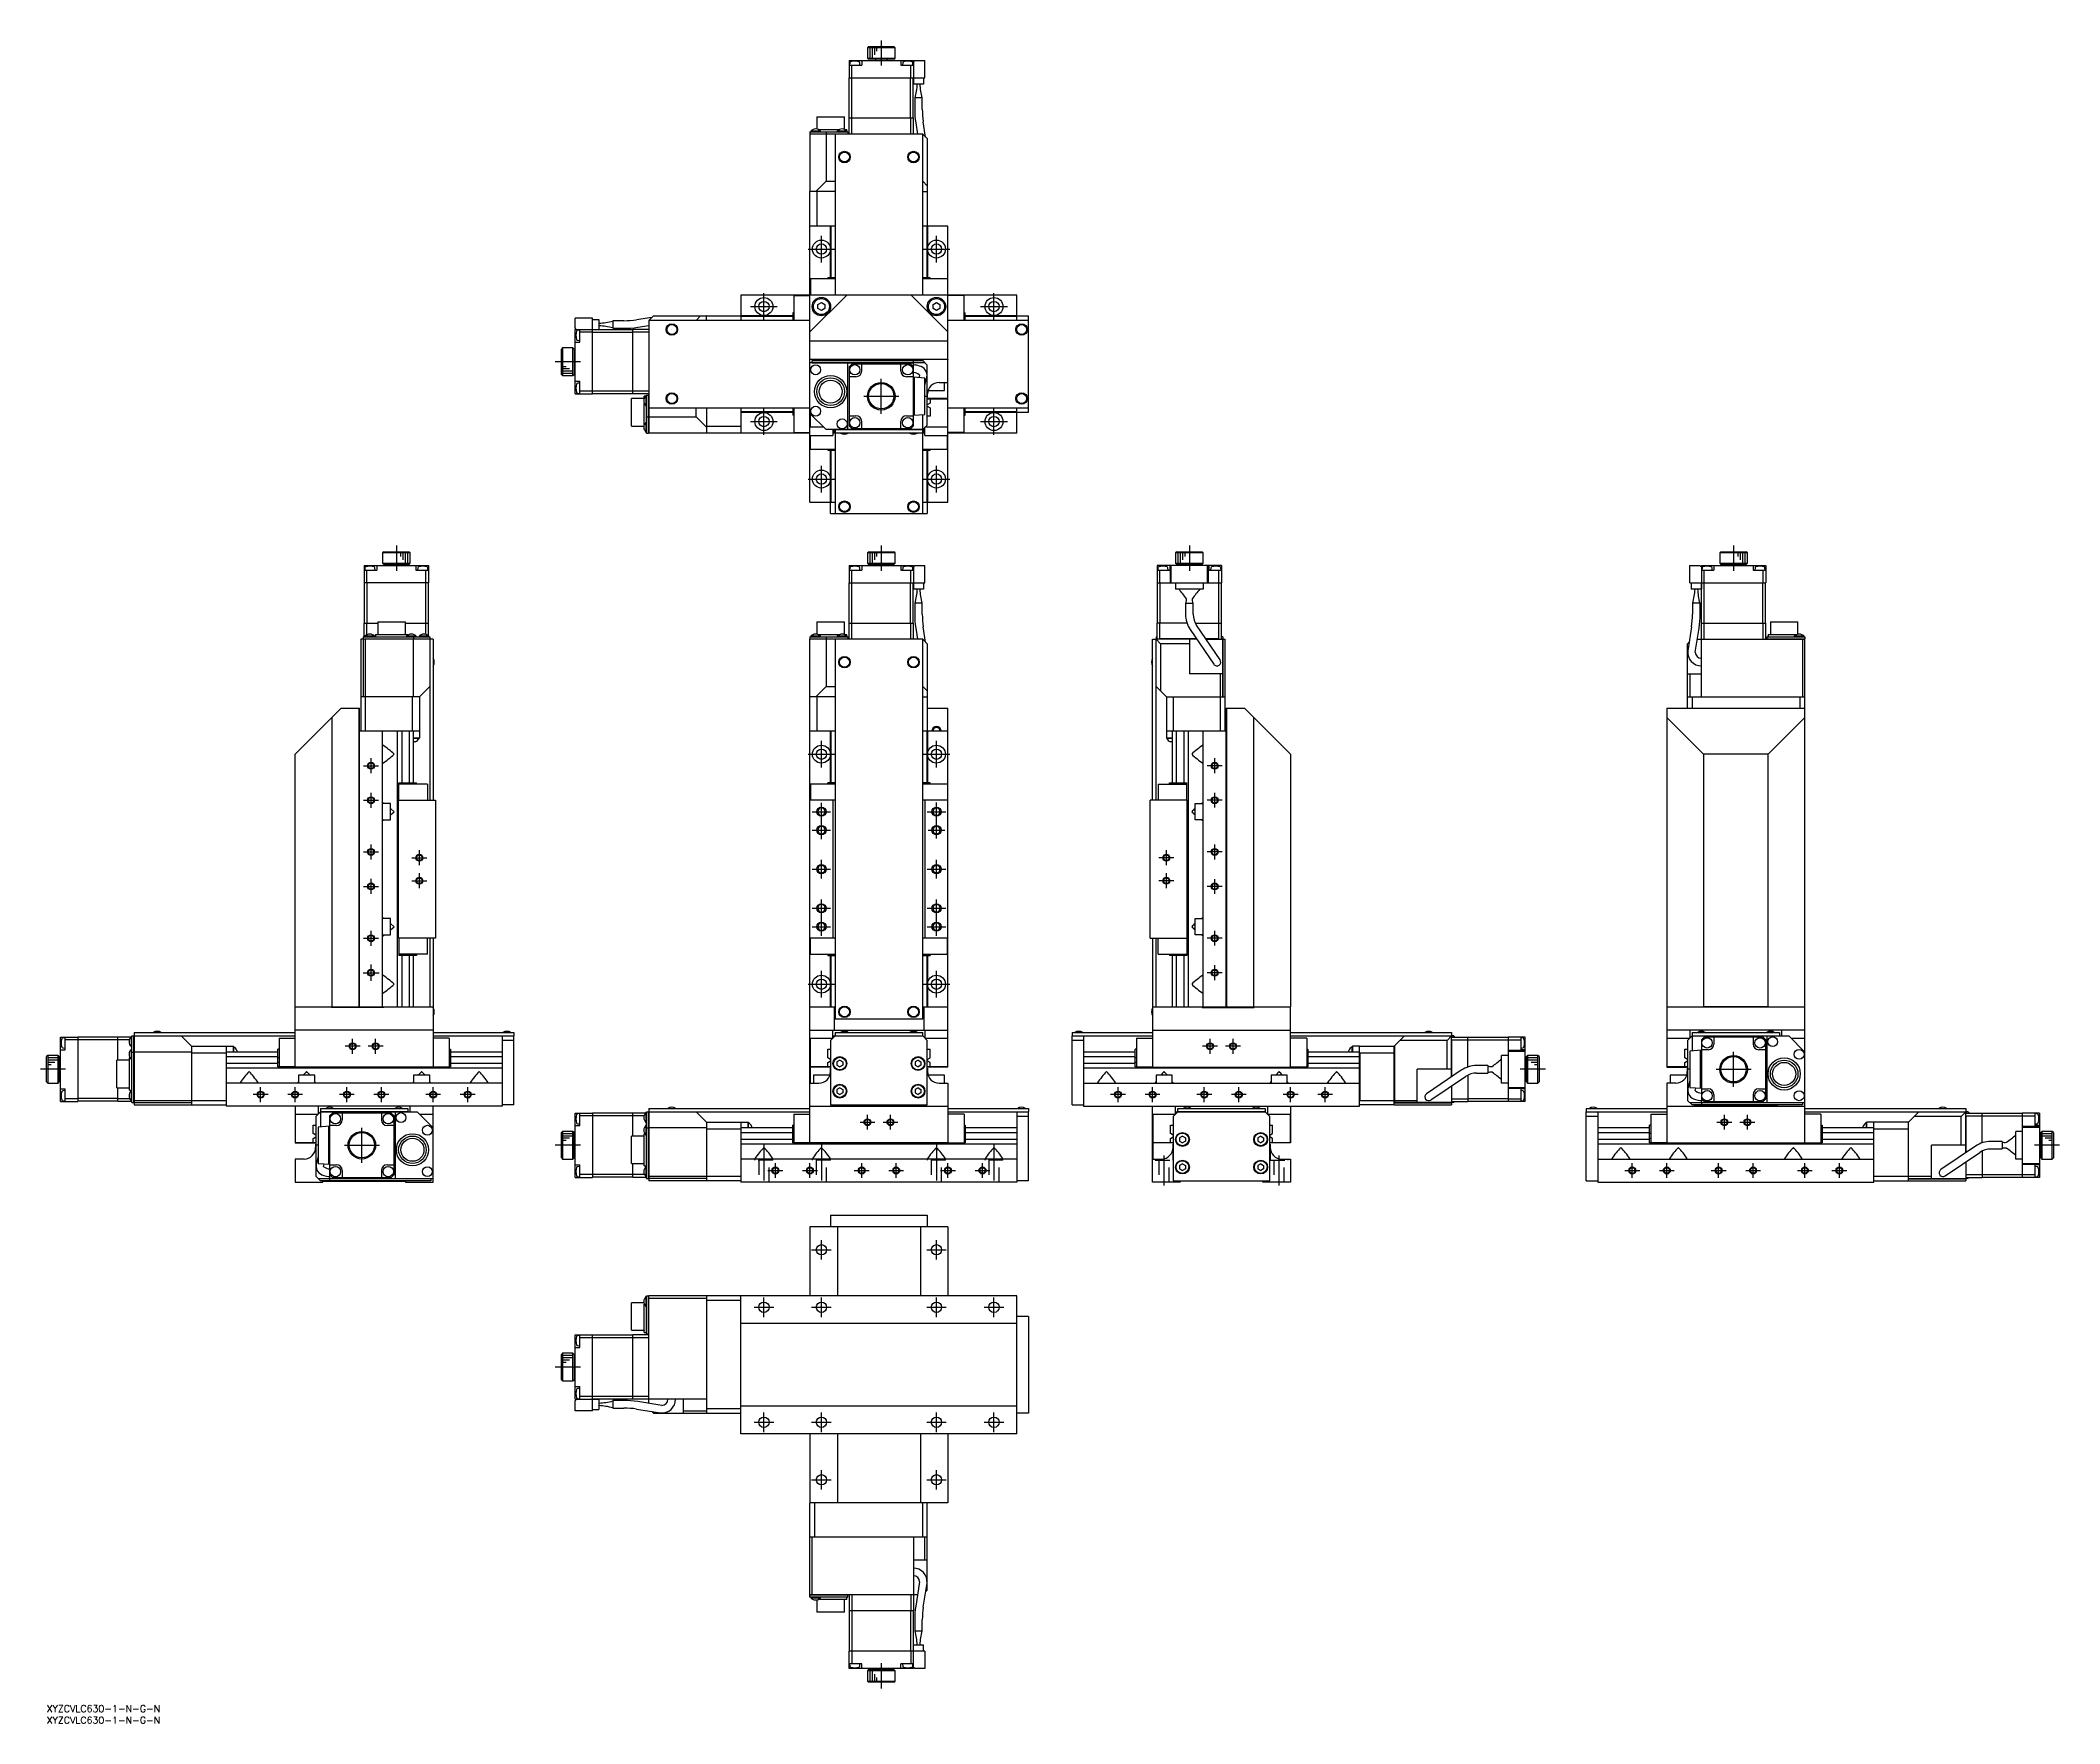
# Model space of a CAD drawing. Extents: x -3 to 875, y -8 to 724.
import ezdxf

# ---------------------------------------------------------------- set-up
doc = ezdxf.new("R2010")
doc.units = 0
doc.header["$LTSCALE"] = 0.5
doc.linetypes.add('CENTER', pattern=[50.8, 31.75, -6.35, 6.35, -6.35])
doc.linetypes.add('DASHED', pattern=[19.05, 12.7, -6.35])
for name, color, linetype in [('MSM_CENTER', 1, 'CENTER'), ('MSM_CONTINUOUS', 7, 'CONTINUOUS'), ('MSM_DASHED', 4, 'DASHED'), ('MSM_NARROW', 5, 'CONTINUOUS'), ('MSM_PART_NUMBER', 7, 'CONTINUOUS')]:
    doc.layers.add(name, color=color, linetype=linetype)
doc.styles.get("Standard").update_dxf_attribs({"font": 'txt.shx', "height": 3, "bigfont": 'bigfont.shx'})

# ---------------------------------------------------------------- blocks, each defined once
blk = doc.blocks.new('*U2')
at = {"layer": 'MSM_PART_NUMBER'}
blk.add_text('XYZCVLC630-1-N-G-N', height=3, dxfattribs=at).set_placement((0, -3))
blk = doc.blocks.new('*U3')
at = {"layer": 'MSM_PART_NUMBER'}
blk.add_text('XYZCVLC630-1-N-G-N', height=3, dxfattribs=at).set_placement((0, -8))

msp = doc.modelspace()

# ---------------------------------------------------------------- linework, layer by layer
at = {"layer": 'MSM_CENTER'}
for p, q in [((362.76, 723.83), (362.76, 712.88)), ((330.96, 633.1), (342.56, 633.1)), ((336.76, 627.3), (336.76, 638.9)), ((380.96, 633.1), (392.56, 633.1)), ((386.76, 627.3), (386.76, 638.9)), ((305.96, 608.1), (317.56, 608.1)), ((311.76, 602.3), (311.76, 613.9)), ((405.96, 608.1), (417.56, 608.1)), ((411.76, 602.3), (411.76, 613.9)), ((231.98, 584.1), (221.03, 584.1)), ((362.76, 561.5), (362.76, 576.7)), ((311.76, 552.3), (311.76, 563.9)), ((355.16, 569.1), (370.36, 569.1)), ((411.76, 552.3), (411.76, 563.9)), ((305.96, 558.1), (317.56, 558.1)), ((405.96, 558.1), (417.56, 558.1)), ((336.76, 527.3), (336.76, 538.9)), ((386.76, 527.3), (386.76, 538.9)), ((330.96, 533.1), (342.56, 533.1)), ((380.96, 533.1), (392.56, 533.1)), ((152, 504.2), (152, 493.25)), ((362.76, 504.2), (362.76, 493.25)), ((496.68, 504.2), (496.68, 493.25)), ((733.21, 504.2), (733.21, 493.25)), ((330.96, 413.48), (342.56, 413.48)), ((336.76, 407.68), (336.76, 419.28)), ((380.96, 413.48), (392.56, 413.48)), ((386.76, 407.68), (386.76, 419.28)), ((137.75, 408.48), (144.25, 408.48)), ((141, 405.23), (141, 411.73)), ((510.91, 408.48), (504.45, 408.48)), ((507.68, 405.25), (507.68, 411.71)), ((141, 390.23), (141, 396.73)), ((507.68, 390.25), (507.68, 396.71)), ((137.75, 393.48), (144.25, 393.48)), ((332.76, 388.48), (340.76, 388.48)), ((336.76, 376.48), (336.76, 392.48)), ((382.76, 388.48), (390.76, 388.48)), ((386.76, 376.83), (386.76, 392.48)), ((510.91, 393.48), (504.45, 393.48)), ((332.76, 380.48), (340.76, 380.48)), ((383.11, 380.48), (390.41, 380.48)), ((137.75, 370.98), (144.25, 370.98)), ((141, 367.73), (141, 374.23)), ((162, 365.23), (162, 371.73)), ((486.68, 365.25), (486.68, 371.71)), ((510.91, 370.98), (504.45, 370.98)), ((507.68, 367.75), (507.68, 374.21)), ((158.75, 368.48), (165.25, 368.48)), ((162, 355.23), (162, 361.73)), ((332.76, 363.48), (340.76, 363.48)), ((336.76, 359.48), (336.76, 367.48)), ((382.76, 363.48), (390.76, 363.48)), ((386.76, 359.48), (386.76, 367.48)), ((489.91, 368.48), (483.45, 368.48)), ((486.68, 355.25), (486.68, 361.71)), ((137.75, 355.98), (144.25, 355.98)), ((141, 352.73), (141, 359.23)), ((158.75, 358.48), (165.25, 358.48)), ((489.91, 358.48), (483.45, 358.48)), ((510.91, 355.98), (504.45, 355.98)), ((507.68, 352.75), (507.68, 359.21)), ((332.76, 346.48), (340.76, 346.48)), ((336.76, 334.48), (336.76, 350.48)), ((382.76, 346.48), (390.76, 346.48)), ((386.76, 334.48), (386.76, 350.48)), ((141, 330.23), (141, 336.73)), ((332.76, 338.48), (340.76, 338.48)), ((382.76, 338.48), (390.76, 338.48)), ((507.68, 330.25), (507.68, 336.71)), ((137.75, 333.48), (144.25, 333.48)), ((510.91, 333.48), (504.45, 333.48)), ((137.5, 318.48), (144.5, 318.48)), ((141, 314.98), (141, 321.98)), ((336.76, 307.68), (336.76, 319.28)), ((386.76, 307.68), (386.76, 319.28)), ((510.91, 318.48), (504.45, 318.48)), ((507.68, 315.25), (507.68, 321.71)), ((330.96, 313.48), (342.56, 313.48)), ((380.96, 313.48), (392.56, 313.48)), ((133, 283.25), (133, 289.71)), ((143, 283.25), (143, 289.71)), ((505.68, 283.25), (505.68, 289.71)), ((515.68, 283.25), (515.68, 289.71)), ((136.23, 286.48), (129.77, 286.48)), ((146.23, 286.48), (139.77, 286.48)), ((508.91, 286.48), (502.45, 286.48)), ((518.91, 286.48), (512.45, 286.48)), ((733.21, 268.88), (733.21, 284.08)), ((8.23, 276.48), (-2.73, 276.48)), ((651.41, 276.48), (640.46, 276.48)), ((725.61, 276.48), (740.81, 276.48)), ((96.23, 265.48), (89.77, 265.48)), ((93, 262.25), (93, 268.71)), ((111.23, 265.48), (104.77, 265.48)), ((108, 262.25), (108, 268.71)), ((133.73, 265.48), (127.27, 265.48)), ((130.5, 262.25), (130.5, 268.71)), ((148.73, 265.48), (142.27, 265.48)), ((145.5, 262.25), (145.5, 268.71)), ((171.23, 265.48), (164.77, 265.48)), ((168, 262.25), (168, 268.71)), ((186.23, 265.48), (179.77, 265.48)), ((183, 262.25), (183, 268.71)), ((468.91, 265.48), (462.45, 265.48)), ((465.68, 262.25), (465.68, 268.71)), ((483.91, 265.48), (477.45, 265.48)), ((480.68, 262.25), (480.68, 268.71)), ((506.41, 265.48), (499.95, 265.48)), ((503.18, 262.25), (503.18, 268.71)), ((521.41, 265.48), (514.95, 265.48)), ((518.18, 262.25), (518.18, 268.71)), ((543.91, 265.48), (537.45, 265.48)), ((540.68, 262.25), (540.68, 268.71)), ((558.91, 265.48), (552.45, 265.48)), ((555.68, 262.25), (555.68, 268.71)), ((356.76, 250.25), (356.76, 256.71)), ((366.76, 250.25), (366.76, 256.71)), ((729.21, 250.25), (729.21, 256.71)), ((739.21, 250.25), (739.21, 256.71)), ((137, 235.88), (137, 251.08)), ((353.53, 253.48), (359.99, 253.48)), ((363.53, 253.48), (369.99, 253.48)), ((725.98, 253.48), (732.44, 253.48)), ((735.98, 253.48), (742.44, 253.48)), ((129.4, 243.48), (144.6, 243.48)), ((231.98, 243.48), (221.03, 243.48)), ((311.76, 243.98), (311.76, 225.48)), ((336.76, 243.98), (336.76, 225.48)), ((386.76, 243.98), (386.76, 225.48)), ((411.76, 243.98), (411.76, 225.48)), ((485.68, 225.98), (485.68, 238.98)), ((535.68, 225.98), (535.68, 238.98)), ((874.93, 243.48), (863.98, 243.48)), ((313.53, 232.48), (319.99, 232.48)), ((316.76, 229.25), (316.76, 235.71)), ((328.53, 232.48), (334.99, 232.48)), ((331.76, 229.25), (331.76, 235.71)), ((351.03, 232.48), (357.49, 232.48)), ((354.26, 229.25), (354.26, 235.71)), ((366.03, 232.48), (372.49, 232.48)), ((369.26, 229.25), (369.26, 235.71)), ((388.53, 232.48), (394.99, 232.48)), ((391.76, 229.25), (391.76, 235.71)), ((403.53, 232.48), (409.99, 232.48)), ((406.76, 229.25), (406.76, 235.71)), ((685.98, 232.48), (692.44, 232.48)), ((689.21, 229.25), (689.21, 235.71)), ((700.98, 232.48), (707.44, 232.48)), ((704.21, 229.25), (704.21, 235.71)), ((723.48, 232.48), (729.94, 232.48)), ((726.71, 229.25), (726.71, 235.71)), ((738.48, 232.48), (744.94, 232.48)), ((741.71, 229.25), (741.71, 235.71)), ((760.98, 232.48), (767.44, 232.48)), ((764.21, 229.25), (764.21, 235.71)), ((775.98, 232.48), (782.44, 232.48)), ((779.21, 229.25), (779.21, 235.71)), ((336.76, 193.75), (336.76, 202.25)), ((386.76, 193.75), (386.76, 202.25)), ((332.51, 198), (341.01, 198)), ((382.51, 198), (391.01, 198)), ((311.76, 168.75), (311.76, 177.25)), ((336.76, 168.75), (336.76, 177.25)), ((386.76, 168.75), (386.76, 177.25)), ((411.76, 168.75), (411.76, 177.25)), ((307.51, 173), (316.01, 173)), ((332.51, 173), (341.01, 173)), ((382.51, 173), (391.01, 173)), ((407.51, 173), (416.01, 173)), ((231.98, 147), (221.03, 147)), ((307.51, 123), (316.01, 123)), ((311.76, 118.75), (311.76, 127.25)), ((332.51, 123), (341.01, 123)), ((336.76, 118.75), (336.76, 127.25)), ((382.51, 123), (391.01, 123)), ((386.76, 118.75), (386.76, 127.25)), ((407.51, 123), (416.01, 123)), ((411.76, 118.75), (411.76, 127.25)), ((332.51, 98), (341.01, 98)), ((336.76, 93.75), (336.76, 102.25)), ((382.51, 98), (391.01, 98)), ((386.76, 93.75), (386.76, 102.25)), ((362.76, 18.22), (362.76, 7.27))]:
    msp.add_line(p, q, dxfattribs=at)
at = {"layer": 'MSM_CONTINUOUS'}
for p, q in [((357.26, 721.1), (356.76, 720.6)), ((368.76, 720.6), (356.76, 720.6)), ((356.76, 720.6), (356.76, 716.1)), ((357.26, 721.1), (368.26, 721.1)), ((368.76, 720.6), (368.26, 721.1)), ((368.76, 716.1), (368.76, 720.6)), ((348.76, 715.1), (376.76, 715.1)), ((348.76, 715.1), (348.76, 707.6)), ((348.76, 713.1), (354.26, 713.1)), ((349.09, 714.09), (349.01, 713.1)), ((349.96, 707.6), (349.96, 713.1)), ((353.51, 713.1), (353.42, 714.09)), ((354.26, 715.1), (354.26, 713.1)), ((356.76, 716.1), (368.76, 716.1)), ((356.76, 716.1), (357.26, 715.6)), ((368.26, 715.6), (357.26, 715.6)), ((360.26, 715.6), (360.26, 715.1)), ((365.26, 715.1), (365.26, 715.6)), ((368.26, 715.6), (368.76, 716.1)), ((371.26, 715.1), (371.26, 713.1)), ((371.26, 713.1), (376.76, 713.1)), ((372.09, 714.09), (372.01, 713.1)), ((375.56, 707.6), (375.56, 713.1)), ((376.51, 713.1), (376.42, 714.09)), ((376.76, 715.1), (376.76, 704.8)), ((376.76, 714.8), (377.26, 714.8)), ((377.26, 715.1), (381.76, 715.1)), ((377.26, 714.8), (377.26, 715.1)), ((381.76, 707.6), (381.76, 715.1)), ((348.76, 707.6), (381.76, 707.6)), ((348.86, 690.1), (348.86, 707.6)), ((350, 690.1), (350, 707.6)), ((375.51, 690.1), (375.51, 707.6)), ((376.66, 690.1), (376.66, 707.6)), ((381.16, 704.8), (376.76, 704.8)), ((381.16, 707.6), (381.16, 704.8)), ((380.61, 698.8), (377.31, 698.8)), ((377.31, 698.8), (377.31, 693.94)), ((380.61, 693.94), (380.61, 698.8)), ((334.76, 690.6), (346.76, 690.6)), ((334.76, 690.6), (334.76, 685.26)), ((335.33, 685.1), (344.68, 685.1)), ((346.76, 685.13), (346.76, 690.6)), ((346.83, 685.1), (347.76, 685.1)), ((347.76, 684.54), (347.76, 685.1)), ((348.76, 683.1), (348.76, 690.1)), ((348.76, 690.1), (376.76, 690.1)), ((349.96, 683.1), (349.96, 690.1)), ((375.56, 683.1), (375.56, 690.1)), ((376.76, 683.2), (376.76, 690.1)), ((377.73, 687.97), (378.5, 683.1)), ((382.05, 681.81), (380.99, 688.48)), ((331.76, 684.1), (331.76, 683.2)), ((331.76, 684.1), (348.26, 684.1)), ((331.76, 683.2), (331.86, 683.1)), ((331.76, 683.2), (348.26, 683.2)), ((380.76, 683.1), (331.76, 683.1)), ((331.76, 683.1), (331.76, 658.2)), ((332.11, 684.39), (332.11, 684.1)), ((336.41, 684.39), (332.11, 684.39)), ((336.41, 684.1), (336.41, 684.39)), ((338.76, 684.1), (338.76, 683.2)), ((338.8, 683.1), (338.76, 683.2)), ((338.76, 683.1), (338.76, 662.6)), ((342.76, 683.1), (342.76, 613.1)), ((343.61, 684.39), (343.61, 684.1)), ((347.91, 684.39), (343.61, 684.39)), ((347.91, 684.1), (347.91, 684.39)), ((348.16, 683.1), (348.26, 683.2)), ((348.26, 684.1), (348.26, 683.2)), ((376.66, 683.1), (376.76, 683.2)), ((382.76, 681.1), (380.76, 683.1)), ((380.76, 613.1), (380.76, 683.1)), ((382.76, 681.1), (382.76, 658.2)), ((334.26, 658.1), (338.76, 662.6)), ((338.76, 662.6), (342.76, 662.6)), ((380.76, 662.6), (382.76, 660.6)), ((331.76, 658.2), (331.86, 658.1)), ((331.76, 643.2), (331.76, 658.1)), ((342.76, 658.1), (331.86, 658.1)), ((334.76, 658.1), (334.76, 643.1)), ((380.76, 658.1), (382.76, 658.1)), ((382.66, 658.1), (382.76, 658.2)), ((382.76, 658.1), (382.76, 643.2)), ((331.76, 643.2), (331.86, 643.1)), ((331.76, 523.1), (331.76, 643.1)), ((342.76, 643.1), (331.76, 643.1)), ((340.66, 620.6), (340.66, 643.1)), ((340.96, 620.6), (340.96, 643.1)), ((391.76, 643.1), (380.76, 643.1)), ((382.56, 643.1), (382.56, 620.6)), ((382.66, 643.1), (382.76, 643.2)), ((382.86, 643.1), (382.86, 620.6)), ((391.76, 523.1), (391.76, 643.1)), ((331.96, 620.1), (331.96, 613.1)), ((342.76, 620.1), (331.96, 620.1)), ((339.56, 620.1), (339.56, 620.6)), ((342.76, 620.6), (339.56, 620.6)), ((383.96, 620.6), (380.76, 620.6)), ((391.56, 620.1), (380.76, 620.1)), ((383.96, 620.1), (383.96, 620.6)), ((391.56, 620.1), (391.56, 613.1)), ((301.76, 613.1), (301.76, 602.1)), ((421.76, 613.1), (301.76, 613.1)), ((324.76, 612.9), (324.76, 602.1)), ((324.76, 612.9), (331.76, 612.9)), ((331.76, 597.1), (347.76, 613.1)), ((335.26, 608.97), (336.76, 609.83)), ((335.26, 607.24), (335.26, 608.97)), ((336.76, 606.37), (335.26, 607.24)), ((336.76, 609.83), (338.26, 608.97)), ((338.26, 607.24), (336.76, 606.37)), ((338.26, 608.97), (338.26, 607.24)), ((375.76, 613.1), (391.76, 597.1)), ((385.26, 608.97), (386.76, 609.83)), ((385.26, 607.24), (385.26, 608.97)), ((386.76, 606.37), (385.26, 607.24)), ((386.76, 609.83), (388.26, 608.97)), ((388.26, 607.24), (386.76, 606.37)), ((388.26, 608.97), (388.26, 607.24)), ((398.76, 612.9), (391.76, 612.9)), ((398.76, 602.1), (398.76, 612.9)), ((421.76, 602.1), (421.76, 613.1)), ((237.26, 603.1), (229.76, 603.1)), ((229.76, 598.6), (229.76, 603.1)), ((230.06, 598.6), (229.76, 598.6)), ((229.76, 598.1), (240.06, 598.1)), ((229.76, 570.1), (229.76, 598.1)), ((230.06, 598.1), (230.06, 598.6)), ((231.76, 597.85), (230.77, 597.77)), ((231.76, 592.6), (231.76, 598.1)), ((237.26, 596.9), (231.76, 596.9)), ((237.26, 570.1), (237.26, 603.1)), ((237.26, 602.5), (240.06, 602.5)), ((254.76, 598), (237.26, 598)), ((254.76, 596.86), (237.26, 596.86)), ((240.06, 602.5), (240.06, 598.1)), ((246.06, 601.95), (246.06, 598.65)), ((250.92, 601.95), (246.06, 601.95)), ((246.06, 598.65), (250.92, 598.65)), ((261.66, 598.1), (254.76, 598.1)), ((254.76, 570.1), (254.76, 598.1)), ((261.76, 596.9), (254.76, 596.9)), ((263.05, 603.4), (256.37, 602.34)), ((256.89, 599.08), (261.76, 599.85)), ((261.76, 598), (261.66, 598.1)), ((263.76, 604.1), (261.76, 602.1)), ((331.76, 602.1), (261.76, 602.1)), ((261.76, 602.1), (261.76, 553.1)), ((263.76, 604.1), (286.66, 604.1)), ((282.26, 602.1), (284.26, 604.1)), ((286.76, 604), (286.66, 604.1)), ((286.76, 604.1), (301.66, 604.1)), ((286.76, 602.1), (286.76, 604.1)), ((301.76, 604), (301.66, 604.1)), ((301.76, 604.2), (324.26, 604.2)), ((301.76, 603.9), (324.26, 603.9)), ((324.26, 605.3), (324.26, 602.1)), ((324.76, 605.3), (324.26, 605.3)), ((331.76, 597.3), (331.86, 597.3)), ((331.86, 597.3), (331.86, 597.2)), ((391.76, 597.2), (391.66, 597.2)), ((426.76, 602.1), (391.76, 602.1)), ((398.76, 605.3), (399.26, 605.3)), ((399.26, 602.1), (399.26, 605.3)), ((399.26, 604.2), (421.76, 604.2)), ((399.26, 603.9), (421.76, 603.9)), ((421.76, 604.1), (426.76, 604.1)), ((426.76, 562.1), (426.76, 604.1)), ((224.26, 590.1), (223.76, 589.6)), ((223.76, 578.6), (223.76, 589.6)), ((228.76, 590.1), (224.26, 590.1)), ((224.26, 590.1), (224.26, 578.1)), ((229.26, 589.6), (228.76, 590.1)), ((228.76, 578.1), (228.76, 590.1)), ((229.26, 589.6), (229.26, 578.6)), ((229.76, 592.6), (231.76, 592.6)), ((230.77, 593.44), (231.76, 593.35)), ((391.76, 593.1), (331.76, 593.1)), ((229.76, 586.6), (229.26, 586.6)), ((229.26, 581.6), (229.76, 581.6)), ((331.76, 585.2), (331.86, 585.1)), ((391.76, 585.1), (331.76, 585.1)), ((381.76, 583.6), (331.76, 583.6)), ((332.76, 584.6), (380.76, 584.6)), ((332.76, 583.6), (332.76, 584.6)), ((332.76, 583.7), (376.76, 583.7)), ((343.76, 584.8), (343.76, 585.1)), ((379.76, 584.8), (343.76, 584.8)), ((348.26, 554.6), (348.26, 583.6)), ((349.96, 583.1), (348.76, 581.9)), ((348.76, 581.9), (348.76, 556.3)), ((375.56, 583.1), (349.96, 583.1)), ((354.26, 580.1), (354.26, 583.1)), ((371.26, 580.1), (371.26, 583.1)), ((376.76, 581.9), (375.56, 583.1)), ((376.76, 583.7), (376.66, 583.6)), ((376.76, 583.7), (376.76, 584.6)), ((376.76, 556.3), (376.76, 583.6)), ((379.76, 585.1), (379.76, 584.8)), ((382.76, 582.6), (380.76, 584.6)), ((382.76, 556.6), (382.76, 582.6)), ((391.76, 585.2), (391.66, 585.1)), ((223.76, 578.6), (224.26, 578.1)), ((224.26, 578.1), (228.76, 578.1)), ((228.76, 578.1), (229.26, 578.6)), ((229.76, 575.6), (231.76, 575.6)), ((231.76, 574.85), (230.77, 574.77)), ((231.76, 570.1), (231.76, 575.6)), ((237.26, 571.3), (231.76, 571.3)), ((254.76, 571.34), (237.26, 571.34)), ((261.76, 571.3), (254.76, 571.3)), ((351.76, 577.6), (348.76, 577.6)), ((376.76, 577.6), (373.76, 577.6)), ((381.76, 577), (376.76, 577.35)), ((377.26, 560.89), (377.26, 577.32)), ((379.41, 578.31), (379.15, 577.18)), ((379.29, 578.47), (379.37, 578.37)), ((379.37, 578.37), (379.41, 578.29)), ((381.76, 573.84), (382.62, 577.56)), ((381.76, 561.2), (381.76, 577)), ((382.62, 577.56), (382.63, 577.57)), ((383.26, 572.06), (383.26, 571.6)), ((383.26, 571.6), (390.26, 571.6)), ((387.86, 575.1), (391.76, 575.1)), ((390.26, 571.6), (390.26, 575.1)), ((391.66, 574.6), (391.66, 575.1)), ((391.76, 574.6), (391.66, 574.6)), ((229.76, 570.1), (237.26, 570.1)), ((230.77, 570.44), (231.76, 570.35)), ((254.76, 570.2), (237.26, 570.2)), ((254.26, 556.1), (254.26, 568.1)), ((259.73, 568.1), (254.26, 568.1)), ((261.76, 570.1), (254.76, 570.1)), ((259.76, 568.18), (259.76, 569.1)), ((260.32, 569.1), (259.76, 569.1)), ((259.76, 556.68), (259.76, 566.02)), ((260.76, 569.25), (260.46, 569.25)), ((260.46, 569.25), (260.46, 564.95)), ((260.46, 564.95), (260.76, 564.95)), ((260.76, 569.6), (261.66, 569.6)), ((260.76, 553.1), (260.76, 569.6)), ((261.76, 569.5), (261.66, 569.6)), ((261.66, 553.1), (261.66, 569.6)), ((261.76, 564.1), (331.76, 564.1)), ((282.26, 560.1), (282.26, 564.1)), ((286.76, 564.1), (286.76, 553.2)), ((301.76, 564.1), (301.76, 553.1)), ((324.26, 562.3), (301.76, 562.3)), ((324.26, 562), (301.76, 562)), ((324.26, 564.1), (324.26, 560.9)), ((324.76, 564.1), (324.76, 553.3)), ((381.76, 569.1), (382.76, 569.1)), ((382.86, 568.6), (382.76, 568.6)), ((382.76, 568), (391.56, 568)), ((383.96, 566.13), (382.76, 565.44)), ((382.76, 564.77), (383.96, 564.08)), ((382.86, 568.6), (382.86, 570.1)), ((391.76, 568.1), (383.16, 568.1)), ((383.16, 568.1), (383.16, 568)), ((383.96, 568), (383.96, 566.13)), ((383.96, 564.08), (383.96, 560.4)), ((391.56, 568), (391.56, 555.6)), ((391.76, 564.1), (426.76, 564.1)), ((398.76, 553.3), (398.76, 564.1)), ((399.26, 560.9), (399.26, 564.1)), ((421.76, 562.3), (399.26, 562.3)), ((421.76, 562), (399.26, 562)), ((421.76, 553.1), (421.76, 564.1)), ((426.76, 562.1), (421.76, 562.1)), ((254.26, 556.1), (259.6, 556.1)), ((260.76, 557.75), (260.46, 557.75)), ((260.46, 557.75), (260.46, 553.45)), ((260.46, 553.45), (260.76, 553.45)), ((260.76, 560.1), (261.66, 560.1)), ((260.76, 553.1), (261.66, 553.1)), ((261.76, 560.14), (261.66, 560.1)), ((261.76, 553.2), (261.66, 553.1)), ((261.76, 560.1), (282.26, 560.1)), ((286.66, 553.1), (261.76, 553.1)), ((286.76, 555.6), (282.26, 560.1)), ((286.66, 553.1), (286.76, 553.2)), ((286.76, 556.1), (301.76, 556.1)), ((301.66, 553.1), (286.76, 553.1)), ((301.66, 553.1), (301.76, 553.2)), ((331.76, 553.1), (301.76, 553.1)), ((324.76, 560.9), (324.26, 560.9)), ((324.76, 553.3), (331.76, 553.3)), ((331.76, 561.6), (338.76, 554.6)), ((331.96, 555.6), (331.96, 561.4)), ((337.76, 555.6), (331.96, 555.6)), ((381.26, 554.6), (338.76, 554.6)), ((341.76, 554.6), (341.76, 552.1)), ((381.76, 553.1), (341.76, 553.1)), ((342.26, 554.6), (342.26, 553.1)), ((342.76, 554.6), (342.76, 518.1)), ((380.76, 554.5), (342.76, 554.5)), ((348.76, 560.6), (351.76, 560.6)), ((348.76, 556.3), (349.96, 555.1)), ((349.96, 555.1), (375.56, 555.1)), ((354.26, 555.1), (354.26, 558.1)), ((371.26, 555.1), (371.26, 558.1)), ((373.76, 560.6), (376.76, 560.6)), ((375.56, 555.1), (376.76, 556.3)), ((376.76, 560.85), (381.76, 561.2)), ((380.76, 518.1), (380.76, 561.13)), ((382.76, 556.6), (380.76, 554.6)), ((381.26, 553.1), (381.26, 554.6)), ((381.76, 555.4), (381.56, 555.4)), ((391.56, 555.6), (381.76, 555.6)), ((381.76, 552.1), (381.76, 555.4)), ((383.96, 560.4), (382.76, 560.4)), ((398.76, 553.3), (391.76, 553.3)), ((421.76, 553.1), (391.76, 553.1)), ((398.76, 560.9), (399.26, 560.9)), ((331.76, 552.1), (341.76, 552.1)), ((331.96, 546.1), (331.96, 552.1)), ((331.96, 546.1), (342.76, 546.1)), ((339.56, 546.1), (339.56, 545.6)), ((339.56, 545.6), (342.76, 545.6)), ((340.66, 523.1), (340.66, 545.6)), ((340.96, 523.1), (340.96, 545.6)), ((380.76, 546.1), (391.56, 546.1)), ((380.76, 545.6), (383.96, 545.6)), ((381.76, 552.1), (391.76, 552.1)), ((382.56, 545.6), (382.56, 523.1)), ((382.86, 545.6), (382.86, 523.1)), ((383.96, 546.1), (383.96, 545.6)), ((391.56, 546.1), (391.56, 552.1)), ((331.76, 523.1), (342.76, 523.1)), ((340.76, 518.1), (340.76, 523.1)), ((340.76, 518.1), (382.76, 518.1)), ((380.76, 523.1), (391.76, 523.1)), ((382.76, 523.1), (382.76, 518.1)), ((146.5, 501.48), (146, 500.98)), ((146, 500.98), (146, 496.48)), ((158, 500.98), (146, 500.98)), ((146.5, 501.48), (157.5, 501.48)), ((158, 500.98), (157.5, 501.48)), ((158, 496.48), (158, 500.98)), ((357.26, 501.48), (356.76, 500.98)), ((368.76, 500.98), (356.76, 500.98)), ((356.76, 500.98), (356.76, 496.48)), ((357.26, 501.48), (368.26, 501.48)), ((368.76, 500.98), (368.26, 501.48)), ((368.76, 496.48), (368.76, 500.98)), ((491.18, 501.48), (490.68, 500.98)), ((490.68, 500.98), (490.68, 496.48)), ((502.68, 500.98), (490.68, 500.98)), ((491.18, 501.48), (502.18, 501.48)), ((502.68, 500.98), (502.18, 501.48)), ((502.68, 496.48), (502.68, 500.98)), ((727.71, 501.48), (727.21, 500.98)), ((739.21, 500.98), (727.21, 500.98)), ((727.21, 500.98), (727.21, 496.48)), ((727.71, 501.48), (738.71, 501.48)), ((739.21, 500.98), (738.71, 501.48)), ((739.21, 496.48), (739.21, 500.98)), ((138, 495.48), (138, 487.98)), ((138, 495.48), (166, 495.48)), ((138, 493.48), (143.5, 493.48)), ((138.34, 494.46), (138.25, 493.48)), ((139.2, 487.98), (139.2, 493.48)), ((142.75, 493.48), (142.66, 494.46)), ((143.5, 495.48), (143.5, 493.48)), ((146, 496.48), (146.5, 495.98)), ((146, 496.48), (158, 496.48)), ((146.5, 495.98), (157.5, 495.98)), ((149.5, 495.98), (149.5, 495.48)), ((154.5, 495.48), (154.5, 495.98)), ((157.5, 495.98), (158, 496.48)), ((160.5, 495.48), (160.5, 493.48)), ((160.5, 493.48), (166, 493.48)), ((161.34, 494.46), (161.25, 493.48)), ((164.8, 487.98), (164.8, 493.48)), ((165.75, 493.48), (165.66, 494.46)), ((166, 495.48), (166, 487.98)), ((348.76, 495.48), (348.76, 487.98)), ((348.76, 495.48), (376.76, 495.48)), ((348.76, 493.48), (354.26, 493.48)), ((349.09, 494.46), (349.01, 493.48)), ((349.96, 487.98), (349.96, 493.48)), ((353.51, 493.48), (353.42, 494.46)), ((354.26, 495.48), (354.26, 493.48)), ((356.76, 496.48), (368.76, 496.48)), ((356.76, 496.48), (357.26, 495.98)), ((368.26, 495.98), (357.26, 495.98)), ((360.26, 495.98), (360.26, 495.48)), ((365.26, 495.48), (365.26, 495.98)), ((368.26, 495.98), (368.76, 496.48)), ((371.26, 495.48), (371.26, 493.48)), ((371.26, 493.48), (376.76, 493.48)), ((372.09, 494.46), (372.01, 493.48)), ((375.56, 487.98), (375.56, 493.48)), ((376.51, 493.48), (376.42, 494.46)), ((376.76, 495.48), (376.76, 485.18)), ((376.76, 495.18), (377.26, 495.18)), ((377.26, 495.48), (381.76, 495.48)), ((377.26, 495.18), (377.26, 495.48)), ((381.76, 487.98), (381.76, 495.48)), ((482.68, 495.48), (482.68, 487.98)), ((510.68, 495.48), (482.68, 495.48)), ((482.68, 493.48), (488.18, 493.48)), ((483.02, 494.46), (482.93, 493.48)), ((483.88, 487.98), (483.88, 493.48)), ((487.43, 493.48), (487.34, 494.46)), ((488.18, 495.48), (488.18, 493.48)), ((488.43, 487.98), (488.43, 495.18)), ((488.47, 495.18), (488.43, 495.18)), ((488.47, 495.48), (488.47, 495.18)), ((488.78, 487.98), (488.78, 495.48)), ((490.68, 496.48), (491.18, 495.98)), ((490.68, 496.48), (502.68, 496.48)), ((502.18, 495.98), (491.18, 495.98)), ((494.18, 495.98), (494.18, 495.48)), ((499.18, 495.48), (499.18, 495.98)), ((502.18, 495.98), (502.68, 496.48)), ((504.58, 487.98), (504.58, 495.48)), ((504.9, 495.18), (504.9, 495.48)), ((504.93, 495.18), (504.9, 495.18)), ((504.93, 487.98), (504.93, 495.18)), ((505.18, 495.48), (505.18, 493.48)), ((505.18, 493.48), (510.68, 493.48)), ((506.02, 494.46), (505.93, 493.48)), ((509.48, 487.98), (509.48, 493.48)), ((510.43, 493.48), (510.34, 494.46)), ((510.68, 495.48), (510.68, 487.98)), ((714.21, 495.48), (718.71, 495.48)), ((714.21, 487.98), (714.21, 495.48)), ((718.71, 495.18), (718.71, 495.48)), ((718.71, 495.18), (719.21, 495.18)), ((719.21, 495.48), (719.21, 485.18)), ((719.21, 495.48), (747.21, 495.48)), ((719.21, 493.48), (724.71, 493.48)), ((719.54, 494.46), (719.46, 493.48)), ((720.41, 487.98), (720.41, 493.48)), ((723.96, 493.48), (723.87, 494.46)), ((724.71, 495.48), (724.71, 493.48)), ((727.21, 496.48), (739.21, 496.48)), ((727.21, 496.48), (727.71, 495.98)), ((738.71, 495.98), (727.71, 495.98)), ((730.71, 495.98), (730.71, 495.48)), ((735.71, 495.48), (735.71, 495.98)), ((738.71, 495.98), (739.21, 496.48)), ((741.71, 495.48), (741.71, 493.48)), ((741.71, 493.48), (747.21, 493.48)), ((742.54, 494.46), (742.46, 493.48)), ((746.01, 487.98), (746.01, 493.48)), ((746.96, 493.48), (746.87, 494.46)), ((747.21, 495.48), (747.21, 487.98)), ((166, 487.98), (138, 487.98)), ((138.1, 470.48), (138.1, 487.98)), ((139.24, 470.48), (139.24, 487.98)), ((164.76, 470.48), (164.76, 487.98)), ((165.9, 470.48), (165.9, 487.98)), ((348.76, 487.98), (381.76, 487.98)), ((348.86, 470.48), (348.86, 487.98)), ((350, 470.48), (350, 487.98)), ((375.51, 470.48), (375.51, 487.98)), ((376.66, 470.48), (376.66, 487.98)), ((381.16, 485.18), (376.76, 485.18)), ((381.16, 487.98), (381.16, 485.18)), ((482.68, 487.98), (510.68, 487.98)), ((482.78, 470.48), (482.78, 487.98)), ((483.92, 470.48), (483.92, 487.98)), ((490.68, 487.98), (490.68, 485.18)), ((502.68, 485.18), (490.68, 485.18)), ((502.68, 487.98), (502.68, 485.18)), ((509.44, 470.48), (509.44, 487.98)), ((510.58, 470.48), (510.58, 487.98)), ((714.21, 487.98), (747.21, 487.98)), ((714.81, 487.98), (714.81, 485.18)), ((719.21, 485.18), (714.81, 485.18)), ((719.31, 470.48), (719.31, 487.98)), ((720.45, 470.48), (720.45, 487.98)), ((745.97, 470.48), (745.97, 487.98)), ((747.11, 470.48), (747.11, 487.98)), ((380.61, 479.18), (377.31, 479.18)), ((377.31, 479.18), (377.31, 474.31)), ((380.61, 474.31), (380.61, 479.18)), ((495.03, 479.18), (495.03, 474.31)), ((495.03, 479.18), (498.33, 479.18)), ((497.94, 481.03), (497.98, 481.12)), ((498.33, 474.31), (498.33, 479.18)), ((718.66, 479.18), (715.36, 479.18)), ((715.36, 479.18), (715.36, 474.31)), ((718.66, 474.31), (718.66, 479.18)), ((138, 464.48), (138, 470.48)), ((138, 470.48), (144, 470.48)), ((139.2, 465.38), (139.2, 470.48)), ((143, 465.48), (143, 464.48)), ((143, 465.48), (157, 465.48)), ((144, 470.98), (144, 465.48)), ((144, 470.98), (156, 470.98)), ((156, 465.48), (156, 470.98)), ((156, 470.48), (166, 470.48)), ((157, 465.27), (157, 465.48)), ((164.8, 465.57), (164.8, 470.48)), ((166, 464.91), (166, 470.48)), ((334.76, 470.98), (346.76, 470.98)), ((334.76, 470.98), (334.76, 465.63)), ((335.33, 465.48), (344.68, 465.48)), ((346.76, 465.5), (346.76, 470.98)), ((346.83, 465.48), (347.76, 465.48)), ((347.76, 464.91), (347.76, 465.48)), ((348.76, 463.48), (348.76, 470.48)), ((348.76, 470.48), (376.76, 470.48)), ((349.96, 463.48), (349.96, 470.48)), ((375.56, 463.48), (375.56, 470.48)), ((376.76, 463.58), (376.76, 470.48)), ((377.73, 468.34), (378.5, 463.48)), ((382.05, 462.18), (380.99, 468.86)), ((495.67, 470.48), (482.68, 470.48)), ((482.68, 463.48), (482.68, 470.48)), ((483.88, 463.58), (483.88, 470.48)), ((497.06, 467.67), (507.29, 452.59)), ((499.24, 470.48), (510.68, 470.48)), ((510.02, 454.44), (499.79, 469.53)), ((509.48, 463.58), (509.48, 470.48)), ((510.68, 463.48), (510.68, 470.48)), ((714.97, 468.86), (713.32, 458.41)), ((716.58, 457.89), (718.23, 468.34)), ((719.21, 463.58), (719.21, 470.48)), ((719.21, 470.48), (747.21, 470.48)), ((720.41, 463.48), (720.41, 470.48)), ((746.01, 463.48), (746.01, 470.48)), ((747.21, 463.48), (747.21, 470.48)), ((748.21, 465.48), (760.63, 465.48)), ((748.21, 465.48), (748.21, 464.48)), ((749.21, 470.98), (761.21, 470.98)), ((749.21, 470.98), (749.21, 465.48)), ((761.21, 465.63), (761.21, 470.98)), ((137.4, 463.48), (136.5, 463.48)), ((136.5, 463.48), (136.5, 423.48)), ((137.4, 463.48), (137.5, 463.38)), ((137.5, 464.48), (166.5, 464.48)), ((137.5, 464.48), (137.5, 463.58)), ((137.5, 463.58), (166.5, 463.58)), ((137.5, 463.58), (137.6, 463.48)), ((166.5, 463.48), (137.5, 463.48)), ((137.5, 463.48), (137.5, 438.48)), ((138.35, 464.77), (138.35, 464.48)), ((142.65, 464.77), (138.35, 464.77)), ((138.5, 463.48), (138.5, 423.48)), ((142.65, 464.48), (142.65, 464.77)), ((156.35, 464.77), (156.35, 464.48)), ((160.65, 464.77), (156.35, 464.77)), ((159.46, 463.48), (159.5, 463.58)), ((159.5, 464.48), (159.5, 463.58)), ((159.5, 438.48), (159.5, 463.48)), ((160.65, 464.48), (160.65, 464.77)), ((161.85, 464.77), (161.85, 464.48)), ((166.15, 464.77), (161.85, 464.77)), ((166.15, 464.48), (166.15, 464.77)), ((166.4, 463.48), (166.5, 463.58)), ((166.5, 464.48), (166.5, 463.58)), ((166.6, 463.48), (166.5, 463.38)), ((166.5, 463.48), (166.5, 393.48)), ((168, 463.48), (166.6, 463.48)), ((168, 463.48), (168, 393.48)), ((331.76, 464.48), (331.76, 463.58)), ((331.76, 464.48), (348.26, 464.48)), ((331.76, 463.58), (331.86, 463.48)), ((331.76, 463.58), (348.26, 463.58)), ((331.76, 244.48), (331.76, 463.48)), ((380.76, 463.48), (331.76, 463.48)), ((332.11, 464.77), (332.11, 464.48)), ((336.41, 464.77), (332.11, 464.77)), ((336.41, 464.48), (336.41, 464.77)), ((338.76, 464.48), (338.76, 463.58)), ((338.8, 463.48), (338.76, 463.58)), ((338.76, 463.48), (338.76, 442.98)), ((342.76, 463.48), (342.76, 298.48)), ((343.61, 464.77), (343.61, 464.48)), ((347.91, 464.77), (343.61, 464.77)), ((347.91, 464.48), (347.91, 464.77)), ((348.16, 463.48), (348.26, 463.58)), ((348.26, 464.48), (348.26, 463.58)), ((376.66, 463.48), (376.76, 463.58)), ((382.76, 461.48), (380.76, 463.48)), ((380.76, 298.48), (380.76, 463.48)), ((382.76, 461.48), (382.76, 423.48)), ((480.68, 393.48), (480.68, 463.48)), ((480.68, 463.48), (482.08, 463.48)), ((482.18, 463.38), (482.08, 463.48)), ((482.18, 464.48), (482.68, 464.48)), ((482.18, 464.48), (482.18, 463.58)), ((482.18, 463.58), (482.68, 463.58)), ((482.28, 463.48), (482.18, 463.58)), ((484.18, 461.48), (482.18, 463.48)), ((482.18, 393.48), (482.18, 463.48)), ((499.91, 463.48), (482.18, 463.48)), ((482.68, 464.77), (482.53, 464.77)), ((482.53, 464.77), (482.53, 464.48)), ((483.78, 463.48), (483.88, 463.58)), ((499.84, 463.58), (483.88, 463.58)), ((484.18, 461.48), (484.18, 440.98)), ((496.68, 461.48), (484.18, 461.48)), ((496.68, 463.48), (496.68, 448.48)), ((509.48, 463.58), (503.83, 463.58)), ((503.89, 463.48), (511.18, 463.48)), ((509.48, 463.58), (509.58, 463.48)), ((511.18, 464.48), (510.68, 464.48)), ((510.68, 463.58), (511.18, 463.58)), ((511.18, 463.58), (511.08, 463.48)), ((511.18, 464.48), (511.18, 463.58)), ((511.28, 463.48), (511.18, 463.38)), ((511.18, 463.48), (511.18, 438.48)), ((511.28, 438.48), (511.28, 463.48)), ((511.28, 463.48), (512.18, 463.48)), ((512.18, 423.48), (512.18, 463.48)), ((713.21, 461.48), (713.92, 462.18)), ((713.21, 433.48), (713.21, 461.48)), ((717.46, 463.48), (764.21, 463.48)), ((719.31, 463.48), (719.21, 463.58)), ((719.21, 438.48), (719.21, 463.48)), ((747.71, 464.48), (764.21, 464.48)), ((747.71, 464.48), (747.71, 463.58)), ((747.71, 463.58), (764.21, 463.58)), ((747.81, 463.48), (747.71, 463.58)), ((748.21, 464.77), (748.06, 464.77)), ((748.06, 464.77), (748.06, 464.48)), ((763.86, 464.77), (759.56, 464.77)), ((759.56, 464.77), (759.56, 464.48)), ((763.21, 463.48), (763.21, 438.48)), ((763.86, 464.48), (763.86, 464.77)), ((764.21, 463.58), (764.11, 463.48)), ((764.21, 464.48), (764.21, 463.58)), ((764.21, 244.48), (764.21, 463.48)), ((511.18, 448.48), (496.68, 448.48)), ((510.18, 423.48), (510.18, 448.48)), ((713.21, 448.48), (719.21, 448.48)), ((714.21, 448.48), (714.21, 438.48)), ((162, 438.48), (166.5, 442.98)), ((334.26, 438.48), (338.76, 442.98)), ((338.76, 442.98), (342.76, 442.98)), ((380.76, 442.98), (382.76, 440.98)), ((486.68, 438.48), (482.18, 442.98)), ((128, 433.48), (108, 413.48)), ((128, 433.48), (136, 433.48)), ((135.9, 303.48), (135.9, 433.48)), ((136, 303.48), (136, 433.48)), ((162, 438.48), (136.5, 438.48)), ((159, 423.48), (159, 438.48)), ((162, 438.48), (162, 420.48)), ((342.76, 438.48), (331.76, 438.48)), ((334.76, 438.48), (334.76, 423.48)), ((380.76, 438.48), (382.76, 438.48)), ((382.76, 433.48), (391.76, 433.48)), ((391.66, 423.48), (391.66, 433.48)), ((391.76, 277.48), (391.76, 433.48)), ((486.68, 438.48), (486.68, 420.48)), ((486.68, 438.48), (512.18, 438.48)), ((489.68, 438.48), (489.68, 423.48)), ((512.68, 303.48), (512.68, 433.48)), ((512.68, 433.48), (520.68, 433.48)), ((512.78, 433.48), (512.78, 303.48)), ((540.68, 413.48), (520.68, 433.48)), ((704.21, 433.48), (764.21, 433.48)), ((704.21, 433.48), (704.21, 277.48)), ((713.21, 438.48), (764.21, 438.48)), ((715.21, 438.48), (715.21, 433.48)), ((762.21, 433.48), (762.21, 438.48)), ((124, 429.48), (124, 303.48)), ((162, 423.48), (136, 423.48)), ((146, 303.48), (146, 423.48)), ((152.5, 303.48), (152.5, 423.48)), ((154.46, 400.98), (154.46, 423.48)), ((157.54, 423.48), (157.54, 400.98)), ((159.5, 400.98), (159.5, 423.48)), ((342.76, 423.48), (331.76, 423.48)), ((340.66, 400.98), (340.66, 423.48)), ((340.96, 400.98), (340.96, 423.48)), ((391.76, 423.48), (380.76, 423.48)), ((382.56, 423.48), (382.56, 400.98)), ((382.86, 423.48), (382.86, 400.98)), ((512.68, 423.48), (486.68, 423.48)), ((489.18, 423.48), (489.18, 400.98)), ((491.14, 400.98), (491.14, 423.48)), ((494.22, 423.48), (494.22, 400.98)), ((496.18, 423.48), (496.18, 303.48)), ((502.68, 303.48), (502.68, 423.48)), ((524.68, 303.48), (524.68, 429.48)), ((720.21, 413.48), (704.21, 429.48)), ((764.21, 429.48), (748.21, 413.48)), ((108, 303.58), (108, 413.48)), ((146, 417.22), (146.12, 417.38)), ((162, 420.48), (159.5, 420.48)), ((161.85, 420.28), (159.5, 420.28)), ((160.22, 418.83), (159.5, 418.83)), ((161.85, 420.28), (161.85, 420.48)), ((489.18, 420.48), (486.68, 420.48)), ((486.83, 420.48), (486.83, 420.28)), ((489.18, 420.28), (486.83, 420.28)), ((489.18, 418.83), (488.46, 418.83)), ((502.68, 417.22), (502.55, 417.38)), ((540.68, 413.48), (540.68, 303.58)), ((748.21, 413.48), (720.21, 413.48)), ((720.21, 413.48), (720.21, 303.58)), ((748.21, 303.58), (748.21, 413.48)), ((146, 409.73), (146.12, 409.58)), ((502.68, 409.73), (502.55, 409.58)), ((153.1, 400.98), (160.7, 400.98)), ((153.1, 393.48), (153.1, 400.98)), ((165.5, 400.48), (153.1, 400.48)), ((154.98, 400.48), (154.98, 400.98)), ((157.02, 400.48), (157.02, 400.98)), ((160.7, 400.48), (160.7, 400.98)), ((165.5, 400.48), (165.5, 393.48)), ((331.96, 400.48), (331.96, 393.48)), ((342.76, 400.48), (331.96, 400.48)), ((339.56, 400.48), (339.56, 400.98)), ((342.76, 400.98), (339.56, 400.98)), ((383.96, 400.98), (380.76, 400.98)), ((391.56, 400.48), (380.76, 400.48)), ((383.96, 400.48), (383.96, 400.98)), ((391.56, 400.48), (391.56, 393.48)), ((483.18, 400.48), (483.18, 393.48)), ((483.18, 400.48), (495.58, 400.48)), ((487.98, 400.48), (487.98, 400.98)), ((487.98, 400.98), (495.58, 400.98)), ((491.66, 400.48), (491.66, 400.98)), ((493.71, 400.48), (493.71, 400.98)), ((495.58, 393.48), (495.58, 400.98)), ((146.12, 392.38), (146, 392.22)), ((149.5, 391.98), (146, 391.98)), ((146.87, 391.98), (146.12, 392.38)), ((149.5, 384.98), (149.5, 391.98)), ((151, 388.48), (149.5, 389.8)), ((149.5, 387.16), (151, 388.48)), ((153, 333.48), (153, 393.48)), ((153, 393.48), (169, 393.48)), ((169, 393.48), (169, 333.48)), ((342.76, 393.48), (331.76, 393.48)), ((341.76, 393.48), (341.76, 333.48)), ((391.76, 393.48), (380.76, 393.48)), ((381.76, 393.48), (381.76, 333.48)), ((479.68, 333.48), (479.68, 393.48)), ((495.68, 393.48), (479.68, 393.48)), ((495.68, 333.48), (495.68, 393.48)), ((499.18, 391.98), (502.68, 391.98)), ((499.18, 384.98), (499.18, 391.98)), ((502.68, 392.22), (502.55, 392.38)), ((146, 384.98), (149.5, 384.98)), ((146, 384.73), (146.12, 384.58)), ((146.12, 384.58), (146.87, 384.98)), ((502.68, 384.98), (499.18, 384.98)), ((502.68, 384.73), (502.55, 384.58)), ((146.12, 342.38), (146, 342.22)), ((146.87, 341.98), (146.12, 342.38)), ((502.68, 342.22), (502.55, 342.38)), ((149.5, 341.98), (146, 341.98)), ((146, 334.98), (149.5, 334.98)), ((146, 334.73), (146.12, 334.58)), ((146.12, 334.58), (146.87, 334.98)), ((149.5, 334.98), (149.5, 341.98)), ((151, 338.48), (149.5, 339.8)), ((149.5, 337.16), (151, 338.48)), ((499.18, 334.98), (499.18, 341.98)), ((499.18, 341.98), (502.68, 341.98)), ((502.68, 334.98), (499.18, 334.98)), ((502.68, 334.73), (502.55, 334.58)), ((169, 333.48), (153, 333.48)), ((153.1, 333.48), (153.1, 325.98)), ((165.5, 326.48), (153.1, 326.48)), ((160.7, 325.98), (153.1, 325.98)), ((154.46, 303.48), (154.46, 325.98)), ((154.98, 326.48), (154.98, 325.98)), ((157.02, 326.48), (157.02, 325.98)), ((157.54, 325.98), (157.54, 303.48)), ((159.5, 303.48), (159.5, 325.98)), ((160.7, 326.48), (160.7, 325.98)), ((165.5, 326.48), (165.5, 333.48)), ((166.5, 333.48), (166.5, 303.48)), ((168, 333.48), (168, 277.48)), ((342.76, 333.48), (331.76, 333.48)), ((331.96, 326.48), (331.96, 333.48)), ((331.96, 326.48), (342.76, 326.48)), ((339.56, 326.48), (339.56, 325.98)), ((339.56, 325.98), (342.76, 325.98)), ((340.66, 303.48), (340.66, 325.98)), ((340.96, 303.48), (340.96, 325.98)), ((391.76, 333.48), (380.76, 333.48)), ((380.76, 326.48), (391.56, 326.48)), ((380.76, 325.98), (383.96, 325.98)), ((382.56, 325.98), (382.56, 303.48)), ((382.86, 325.98), (382.86, 303.48)), ((383.96, 326.48), (383.96, 325.98)), ((391.56, 326.48), (391.56, 333.48)), ((479.68, 333.48), (495.68, 333.48)), ((480.68, 333.48), (480.68, 277.48)), ((482.18, 303.48), (482.18, 333.48)), ((483.18, 326.48), (483.18, 333.48)), ((483.18, 326.48), (495.58, 326.48)), ((487.98, 326.48), (487.98, 325.98)), ((495.58, 325.98), (487.98, 325.98)), ((489.18, 325.98), (489.18, 303.48)), ((491.14, 303.48), (491.14, 325.98)), ((491.66, 326.48), (491.66, 325.98)), ((493.71, 326.48), (493.71, 325.98)), ((494.22, 325.98), (494.22, 303.48)), ((495.58, 333.48), (495.58, 325.98)), ((146, 317.22), (146.12, 317.38)), ((502.68, 317.22), (502.55, 317.38)), ((146, 309.73), (146.12, 309.58)), ((502.68, 309.73), (502.55, 309.58)), ((108, 303.58), (108.1, 303.48)), ((108, 277.48), (108, 303.48)), ((168, 303.48), (108, 303.48)), ((123.8, 303.48), (123.8, 303.38)), ((146.5, 303.38), (123.8, 303.38)), ((146.5, 303.38), (146.5, 303.48)), ((342.76, 303.48), (331.76, 303.48)), ((342.26, 303.48), (342.26, 293.48)), ((342.76, 298.48), (380.76, 298.48)), ((391.76, 303.48), (380.76, 303.48)), ((381.26, 303.48), (381.26, 293.48)), ((540.68, 303.48), (480.68, 303.48)), ((502.18, 303.48), (502.18, 303.38)), ((502.18, 303.38), (524.78, 303.38)), ((524.78, 303.38), (524.78, 303.48)), ((540.58, 303.48), (540.68, 303.58)), ((540.68, 277.48), (540.68, 303.48)), ((764.21, 303.48), (704.21, 303.48)), ((720.11, 303.48), (720.21, 303.58)), ((748.21, 303.58), (720.21, 303.58)), ((748.21, 303.58), (748.31, 303.48)), ((6, 262.48), (6, 290.48)), ((6, 290.48), (13.5, 290.48)), ((8, 290.23), (7.01, 290.14)), ((8, 284.98), (8, 290.48)), ((13.5, 290.48), (13.5, 262.48)), ((31, 290.38), (13.5, 290.38)), ((36.56, 290.48), (31, 290.48)), ((31, 280.48), (31, 290.48)), ((37, 290.63), (36.71, 290.63)), ((36.71, 290.63), (36.71, 286.33)), ((37, 290.98), (37.9, 290.98)), ((37, 261.98), (37, 290.98)), ((38, 290.88), (37.9, 290.98)), ((37.9, 261.98), (37.9, 290.98)), ((38, 292.48), (38, 291.08)), ((38, 292.48), (108, 292.48)), ((38, 291.08), (38.1, 290.98)), ((38, 290.98), (108, 290.98)), ((38, 290.98), (38, 261.98)), ((63, 286.48), (58.5, 290.98)), ((101, 289.98), (101, 277.58)), ((101, 289.98), (108, 289.98)), ((168, 293.48), (108, 293.48)), ((168, 292.48), (203, 292.48)), ((168, 290.98), (203, 290.98)), ((175, 289.98), (168, 289.98)), ((175, 289.98), (175, 277.58)), ((198, 290.98), (198, 260.48)), ((202.9, 290.98), (203, 291.08)), ((203, 292.48), (203, 291.08)), ((203, 260.98), (203, 290.98)), ((331.76, 293.48), (391.76, 293.48)), ((331.96, 289.98), (341.76, 289.98)), ((331.96, 277.58), (331.96, 289.98)), ((342.76, 290.98), (340.76, 288.98)), ((341.76, 290.18), (341.76, 293.48)), ((341.76, 290.98), (380.76, 290.98)), ((341.96, 290.18), (341.76, 290.18)), ((342.76, 292.48), (380.76, 292.48)), ((342.76, 292.48), (342.76, 290.98)), ((342.76, 291.08), (380.76, 291.08)), ((380.76, 290.98), (380.76, 292.48)), ((380.76, 290.98), (382.76, 288.98)), ((381.76, 290.18), (381.56, 290.18)), ((381.76, 293.48), (381.76, 290.18)), ((381.76, 289.98), (391.56, 289.98)), ((391.56, 289.98), (391.56, 277.58)), ((445.68, 292.48), (445.68, 291.08)), ((445.68, 292.48), (480.68, 292.48)), ((445.68, 291.08), (445.78, 290.98)), ((445.68, 290.98), (480.68, 290.98)), ((445.68, 260.98), (445.68, 290.98)), ((450.68, 290.98), (450.68, 260.48)), ((473.68, 289.98), (480.68, 289.98)), ((473.68, 289.98), (473.68, 277.58)), ((480.68, 293.48), (540.68, 293.48)), ((540.68, 292.48), (610.68, 292.48)), ((540.68, 290.98), (610.68, 290.98)), ((547.68, 289.98), (540.68, 289.98)), ((547.68, 289.98), (547.68, 277.58)), ((585.68, 286.48), (590.18, 290.98)), ((608.68, 288.98), (610.68, 290.98)), ((610.58, 290.98), (610.68, 291.08)), ((610.68, 292.48), (610.68, 291.08)), ((610.68, 290.88), (610.78, 290.98)), ((610.68, 273.25), (610.68, 290.98)), ((610.68, 290.48), (617.68, 290.48)), ((610.78, 290.98), (610.78, 290.48)), ((611.68, 290.98), (610.78, 290.98)), ((611.68, 290.98), (611.68, 290.48)), ((611.97, 290.63), (611.68, 290.63)), ((611.97, 290.48), (611.97, 290.63)), ((617.68, 277.49), (617.68, 290.48)), ((617.68, 290.38), (635.18, 290.38)), ((642.68, 290.48), (635.18, 290.48)), ((635.18, 290.48), (635.18, 262.48)), ((640.68, 290.48), (640.68, 284.98)), ((641.67, 290.14), (640.68, 290.23)), ((642.68, 262.48), (642.68, 290.48)), ((764.21, 293.48), (704.21, 293.48)), ((704.41, 277.58), (704.41, 289.98)), ((704.41, 289.98), (714.21, 289.98)), ((713.21, 288.98), (715.21, 290.98)), ((714.21, 293.48), (714.21, 290.18)), ((714.21, 290.18), (714.41, 290.18)), ((715.21, 292.48), (753.21, 292.48)), ((715.21, 292.48), (715.21, 284.45)), ((715.21, 291.08), (753.21, 291.08)), ((715.21, 290.98), (757.21, 290.98)), ((720.41, 290.48), (719.21, 289.28)), ((746.01, 290.48), (720.41, 290.48)), ((724.71, 290.48), (724.71, 287.48)), ((741.71, 290.48), (741.71, 287.48)), ((747.21, 289.28), (746.01, 290.48)), ((747.71, 290.98), (747.71, 261.98)), ((753.21, 292.48), (753.21, 290.98)), ((754.21, 290.98), (754.21, 293.48)), ((764.21, 283.98), (757.21, 290.98)), ((758.21, 289.98), (764.01, 289.98)), ((764.01, 289.98), (764.01, 284.18)), ((0.5, 282.48), (0, 281.98)), ((0, 270.98), (0, 281.98)), ((5, 282.48), (0.5, 282.48)), ((0.5, 282.48), (0.5, 270.48)), ((5.5, 281.98), (5, 282.48)), ((5, 270.48), (5, 282.48)), ((5.5, 270.98), (5.5, 281.98)), ((6, 284.98), (8, 284.98)), ((7.01, 285.81), (8, 285.73)), ((13.5, 289.28), (8, 289.28)), ((31, 289.23), (13.5, 289.23)), ((35.91, 289.28), (31, 289.28)), ((36.2, 281.48), (36, 281.48)), ((36, 267.48), (36, 281.48)), ((36.71, 286.33), (37, 286.33)), ((37, 285.13), (36.71, 285.13)), ((36.71, 285.13), (36.71, 280.83)), ((37, 283.98), (37.9, 283.98)), ((38, 283.93), (37.9, 283.98)), ((63, 283.98), (38, 283.98)), ((63, 286.48), (81, 286.48)), ((63, 286.48), (63, 260.98)), ((78, 283.48), (63, 283.48)), ((78, 286.48), (78, 260.48)), ((100.5, 283.98), (78, 283.98)), ((78, 282.01), (100.5, 282.01)), ((81, 286.48), (81, 283.98)), ((81.2, 286.33), (81, 286.33)), ((81.2, 286.33), (81.2, 283.98)), ((82.65, 284.7), (82.65, 283.98)), ((100.5, 277.58), (100.5, 285.18)), ((101, 285.18), (100.5, 285.18)), ((101, 281.5), (100.5, 281.5)), ((175, 285.18), (175.5, 285.18)), ((175, 281.5), (175.5, 281.5)), ((175.5, 285.18), (175.5, 277.58)), ((198, 283.98), (175.5, 283.98)), ((175.5, 282.01), (198, 282.01)), ((203, 288.98), (198, 288.98)), ((339.56, 285.18), (340.76, 285.18)), ((339.56, 281.5), (339.56, 285.18)), ((340.75, 280.81), (339.56, 281.5)), ((340.76, 288.98), (340.76, 260.98)), ((382.76, 260.98), (382.76, 288.98)), ((382.76, 285.18), (383.96, 285.18)), ((382.76, 280.81), (383.96, 281.5)), ((383.96, 281.5), (383.96, 285.18)), ((450.68, 288.98), (445.68, 288.98)), ((473.18, 283.98), (450.68, 283.98)), ((450.68, 282.01), (473.18, 282.01)), ((473.68, 285.18), (473.18, 285.18)), ((473.18, 277.58), (473.18, 285.18)), ((473.68, 281.5), (473.18, 281.5)), ((547.68, 285.18), (548.18, 285.18)), ((547.68, 281.5), (548.18, 281.5)), ((548.18, 285.18), (548.18, 277.58)), ((570.68, 283.98), (548.18, 283.98)), ((548.18, 282.01), (570.68, 282.01)), ((566.03, 283.98), (566.03, 284.7)), ((567.48, 283.98), (567.48, 286.33)), ((567.68, 286.33), (567.48, 286.33)), ((570.58, 286.48), (567.68, 286.48)), ((567.68, 283.98), (567.68, 286.48)), ((570.68, 286.38), (570.58, 286.48)), ((570.68, 286.48), (585.68, 286.48)), ((570.68, 260.48), (570.68, 286.48)), ((570.68, 283.58), (570.78, 283.48)), ((585.68, 283.48), (570.78, 283.48)), ((570.78, 283.48), (570.78, 262.98)), ((585.68, 260.98), (585.68, 286.48)), ((585.78, 286.58), (585.78, 261.98)), ((608.68, 288.98), (588.18, 288.98)), ((608.68, 276.48), (608.68, 288.98)), ((610.68, 289.38), (610.78, 289.28)), ((610.78, 289.28), (617.68, 289.28)), ((610.78, 273.32), (610.78, 289.28)), ((617.68, 289.23), (635.18, 289.23)), ((632.38, 270.48), (632.38, 282.48)), ((635.18, 282.48), (632.38, 282.48)), ((635.18, 289.28), (640.68, 289.28)), ((635.18, 284.73), (642.38, 284.73)), ((635.18, 284.38), (642.68, 284.38)), ((640.68, 285.73), (641.67, 285.81)), ((642.68, 284.98), (640.68, 284.98)), ((642.38, 284.69), (642.38, 284.73)), ((642.68, 284.69), (642.38, 284.69)), ((643.68, 282.48), (643.18, 281.98)), ((643.18, 270.98), (643.18, 281.98)), ((648.18, 282.48), (643.68, 282.48)), ((643.68, 282.48), (643.68, 270.48)), ((648.68, 281.98), (648.18, 282.48)), ((648.18, 270.48), (648.18, 282.48)), ((648.68, 281.98), (648.68, 270.98)), ((712.01, 281.5), (712.01, 285.18)), ((712.01, 285.18), (713.21, 285.18)), ((713.2, 280.81), (712.01, 281.5)), ((713.21, 288.98), (713.21, 262.98)), ((719.21, 284.73), (714.21, 284.38)), ((714.21, 284.38), (714.21, 268.58)), ((718.71, 284.69), (718.71, 268.26)), ((719.21, 289.28), (719.21, 261.98)), ((722.21, 284.98), (719.21, 284.98)), ((747.21, 284.98), (744.21, 284.98)), ((747.21, 263.68), (747.21, 289.28)), ((6, 278.98), (5.5, 278.98)), ((5.5, 273.98), (6, 273.98)), ((36, 280.48), (30.5, 280.48)), ((30.5, 268.48), (30.5, 280.48)), ((36.71, 280.83), (37, 280.83)), ((100.5, 278.94), (78, 278.94)), ((198, 276.98), (78, 276.98)), ((101, 279.45), (100.5, 279.45)), ((108, 277.58), (100.5, 277.58)), ((168, 277.48), (108, 277.48)), ((109.5, 273.98), (109.5, 270.48)), ((116.5, 273.98), (109.5, 273.98)), ((116.5, 270.48), (116.5, 273.98)), ((166.5, 273.98), (159.5, 273.98)), ((159.5, 273.98), (159.5, 270.48)), ((166.5, 270.48), (166.5, 273.98)), ((168, 277.58), (175.5, 277.58)), ((175, 279.45), (175.5, 279.45)), ((198, 278.94), (175.5, 278.94)), ((340.36, 277.48), (331.76, 277.48)), ((331.86, 277.48), (331.86, 270.48)), ((340.76, 277.58), (331.96, 277.58)), ((340.26, 273.98), (333.26, 273.98)), ((333.26, 273.98), (333.26, 270.48)), ((339.56, 279.45), (340.75, 280.14)), ((339.56, 277.58), (339.56, 279.45)), ((340.26, 273.52), (340.26, 273.98)), ((340.36, 277.58), (340.36, 277.48)), ((340.76, 276.98), (340.66, 276.98)), ((340.66, 275.48), (340.66, 276.98)), ((344.76, 280.42), (343.51, 279.7)), ((343.51, 279.7), (343.51, 278.25)), ((343.51, 278.25), (344.76, 277.53)), ((344.76, 280.42), (346.01, 279.7)), ((346.01, 278.25), (344.76, 277.53)), ((346.01, 279.7), (346.01, 278.25)), ((378.76, 280.42), (377.51, 279.7)), ((377.51, 279.7), (377.51, 278.25)), ((377.51, 278.25), (378.76, 277.53)), ((378.76, 280.42), (380.01, 279.7)), ((380.01, 278.25), (378.76, 277.53)), ((380.01, 279.7), (380.01, 278.25)), ((383.96, 279.45), (382.76, 280.14)), ((391.56, 277.58), (382.76, 277.58)), ((382.86, 276.98), (382.76, 276.98)), ((382.86, 276.98), (382.86, 275.48)), ((383.16, 277.48), (383.16, 277.58)), ((391.76, 277.48), (383.16, 277.48)), ((390.26, 273.98), (383.26, 273.98)), ((383.26, 273.98), (383.26, 273.52)), ((383.96, 277.58), (383.96, 279.45)), ((390.26, 270.48), (390.26, 273.98)), ((473.18, 278.94), (450.68, 278.94)), ((570.68, 276.98), (450.68, 276.98)), ((473.68, 279.45), (473.18, 279.45)), ((473.18, 277.58), (480.68, 277.58)), ((480.68, 277.48), (540.68, 277.48)), ((482.18, 273.98), (482.18, 270.48)), ((489.18, 273.98), (482.18, 273.98)), ((489.18, 270.48), (489.18, 273.98)), ((539.18, 273.98), (532.18, 273.98)), ((532.18, 273.98), (532.18, 270.48)), ((539.18, 270.48), (539.18, 273.98)), ((540.68, 277.58), (548.18, 277.58)), ((547.68, 279.45), (548.18, 279.45)), ((570.68, 278.94), (548.18, 278.94)), ((595.68, 261.98), (595.68, 276.48)), ((610.68, 276.48), (595.68, 276.48)), ((614.88, 276.1), (599.79, 265.87)), ((601.65, 263.14), (616.73, 273.36)), ((617.68, 273.92), (617.68, 262.48)), ((626.38, 278.13), (621.52, 278.13)), ((621.52, 274.83), (626.38, 274.83)), ((626.38, 278.13), (626.38, 274.83)), ((628.23, 275.22), (628.33, 275.18)), ((643.18, 278.98), (642.68, 278.98)), ((642.68, 273.98), (643.18, 273.98)), ((704.21, 277.48), (712.81, 277.48)), ((713.21, 277.58), (704.41, 277.58)), ((712.71, 273.98), (705.71, 273.98)), ((705.71, 273.98), (705.71, 270.48)), ((712.01, 279.45), (713.2, 280.14)), ((712.01, 277.58), (712.01, 279.45)), ((712.71, 273.52), (712.71, 273.98)), ((712.81, 277.48), (712.81, 277.58)), ((713.11, 276.98), (713.11, 275.48)), ((713.11, 276.98), (713.21, 276.98)), ((714.21, 276.48), (713.21, 276.48)), ((0, 270.98), (0.5, 270.48)), ((0.5, 270.48), (5, 270.48)), ((5, 270.48), (5.5, 270.98)), ((6, 267.98), (8, 267.98)), ((8, 267.23), (7.01, 267.14)), ((8, 262.48), (8, 267.98)), ((13.5, 263.68), (8, 263.68)), ((31, 263.72), (13.5, 263.72)), ((30.5, 268.48), (36, 268.48)), ((31, 262.48), (31, 268.48)), ((36.1, 263.68), (31, 263.68)), ((36, 267.48), (37, 267.48)), ((37, 267.13), (36.71, 267.13)), ((36.71, 267.13), (36.71, 262.83)), ((198, 270.48), (78, 270.48)), ((84.26, 270.48), (84.1, 270.61)), ((91.74, 270.48), (91.9, 270.61)), ((109.26, 270.48), (109.1, 270.61)), ((116.74, 270.48), (116.9, 270.61)), ((159.26, 270.48), (159.1, 270.61)), ((166.74, 270.48), (166.9, 270.61)), ((184.26, 270.48), (184.1, 270.61)), ((191.74, 270.48), (191.9, 270.61)), ((331.76, 270.48), (335.66, 270.48)), ((344.76, 268.42), (343.51, 267.7)), ((343.51, 267.7), (343.51, 266.25)), ((343.51, 266.25), (344.76, 265.53)), ((344.76, 268.42), (346.01, 267.7)), ((346.01, 266.25), (344.76, 265.53)), ((346.01, 267.7), (346.01, 266.25)), ((378.76, 268.42), (377.51, 267.7)), ((377.51, 267.7), (377.51, 266.25)), ((377.51, 266.25), (378.76, 265.53)), ((378.76, 268.42), (380.01, 267.7)), ((380.01, 266.25), (378.76, 265.53)), ((380.01, 267.7), (380.01, 266.25)), ((387.86, 270.48), (391.76, 270.48)), ((391.76, 270.48), (391.76, 244.48)), ((450.68, 270.48), (570.68, 270.48)), ((456.94, 270.48), (456.78, 270.61)), ((464.42, 270.48), (464.58, 270.61)), ((481.94, 270.48), (481.78, 270.61)), ((489.42, 270.48), (489.58, 270.61)), ((531.94, 270.48), (531.78, 270.61)), ((539.42, 270.48), (539.58, 270.61)), ((556.94, 270.48), (556.78, 270.61)), ((564.42, 270.48), (564.58, 270.61)), ((610.68, 269.26), (610.68, 261.98)), ((610.78, 263.68), (610.68, 263.58)), ((610.78, 263.68), (610.78, 269.33)), ((610.78, 263.68), (617.68, 263.68)), ((617.68, 263.72), (635.18, 263.72)), ((635.18, 270.48), (632.38, 270.48)), ((635.18, 268.58), (642.68, 268.58)), ((635.18, 268.23), (642.38, 268.23)), ((635.18, 263.68), (640.68, 263.68)), ((640.68, 267.98), (640.68, 262.48)), ((642.68, 267.98), (640.68, 267.98)), ((641.67, 267.14), (640.68, 267.23)), ((642.38, 268.26), (642.68, 268.26)), ((642.38, 268.23), (642.38, 268.26)), ((643.18, 270.98), (643.68, 270.48)), ((643.68, 270.48), (648.18, 270.48)), ((648.18, 270.48), (648.68, 270.98)), ((708.11, 270.48), (704.21, 270.48)), ((704.21, 270.48), (704.21, 244.48)), ((714.21, 271.74), (713.34, 268.02)), ((714.21, 268.58), (719.21, 268.23)), ((716.55, 267.27), (716.82, 268.39)), ((716.6, 267.21), (716.56, 267.28)), ((716.68, 267.11), (716.6, 267.21)), ((719.21, 267.98), (722.21, 267.98)), ((719.21, 263.68), (720.41, 262.48)), ((724.71, 265.48), (724.71, 262.48)), ((741.71, 265.48), (741.71, 262.48)), ((744.21, 267.98), (747.21, 267.98)), ((746.01, 262.48), (747.21, 263.68)), ((6, 262.48), (13.5, 262.48)), ((7.01, 262.81), (8, 262.73)), ((31, 262.58), (13.5, 262.58)), ((37, 262.48), (31, 262.48)), ((36.71, 262.83), (37, 262.83)), ((37, 261.98), (37.9, 261.98)), ((37.9, 261.98), (38, 262.08)), ((38, 262.98), (78, 262.98)), ((38, 261.88), (38.1, 261.98)), ((38, 261.98), (63, 261.98)), ((38, 261.88), (38, 260.98)), ((38, 260.98), (78, 260.98)), ((198, 260.48), (78, 260.48)), ((108, 260.48), (108, 244.48)), ((108.2, 244.58), (108.2, 256.98)), ((108.2, 256.98), (118, 256.98)), ((117, 255.98), (119, 257.98)), ((117, 255.98), (117, 229.98)), ((118, 260.48), (118, 257.18)), ((118, 257.18), (118.2, 257.18)), ((119, 259.48), (157, 259.48)), ((119, 259.48), (119, 251.45)), ((119, 258.08), (157, 258.08)), ((119, 257.98), (161, 257.98)), ((124.2, 257.48), (123, 256.28)), ((123, 256.28), (123, 228.98)), ((149.8, 257.48), (124.2, 257.48)), ((128.5, 257.48), (128.5, 254.48)), ((145.5, 257.48), (145.5, 254.48)), ((151, 256.28), (149.8, 257.48)), ((151, 230.68), (151, 256.28)), ((151.5, 257.98), (151.5, 228.98)), ((157, 259.48), (157, 257.98)), ((158, 257.98), (158, 260.48)), ((168, 250.98), (161, 257.98)), ((162, 256.98), (167.8, 256.98)), ((167.8, 256.98), (167.8, 251.18)), ((168, 227.48), (168, 260.48)), ((203, 260.98), (198, 260.98)), ((229.76, 229.48), (229.76, 257.48)), ((229.76, 257.48), (237.26, 257.48)), ((231.76, 257.23), (230.77, 257.14)), ((231.76, 251.98), (231.76, 257.48)), ((237.26, 256.28), (231.76, 256.28)), ((237.26, 257.48), (237.26, 229.48)), ((254.76, 257.38), (237.26, 257.38)), ((254.76, 256.23), (237.26, 256.23)), ((260.32, 257.48), (254.76, 257.48)), ((254.76, 247.48), (254.76, 257.48)), ((259.66, 256.28), (254.76, 256.28)), ((260.76, 257.63), (260.46, 257.63)), ((260.46, 257.63), (260.46, 253.33)), ((260.76, 257.98), (261.66, 257.98)), ((260.76, 228.98), (260.76, 257.98)), ((261.76, 257.88), (261.66, 257.98)), ((261.66, 228.98), (261.66, 257.98)), ((261.76, 259.48), (331.76, 259.48)), ((261.76, 259.48), (261.76, 258.08)), ((261.76, 258.08), (261.86, 257.98)), ((261.76, 257.98), (331.76, 257.98)), ((261.76, 257.98), (261.76, 228.98)), ((286.76, 253.48), (282.26, 257.98)), ((324.76, 256.98), (324.76, 244.58)), ((324.76, 256.98), (331.76, 256.98)), ((331.76, 260.48), (391.76, 260.48)), ((340.76, 260.98), (382.76, 260.98)), ((379.76, 260.78), (343.76, 260.78)), ((343.76, 260.78), (343.76, 260.48)), ((379.76, 260.48), (379.76, 260.78)), ((391.76, 259.48), (426.76, 259.48)), ((391.76, 257.98), (426.76, 257.98)), ((398.76, 256.98), (391.76, 256.98)), ((398.76, 256.98), (398.76, 244.58)), ((421.76, 257.98), (421.76, 227.48)), ((426.76, 255.98), (421.76, 255.98)), ((426.66, 257.98), (426.76, 258.08)), ((426.76, 259.48), (426.76, 258.08)), ((426.76, 227.98), (426.76, 257.98)), ((445.68, 260.98), (450.68, 260.98)), ((450.68, 260.48), (570.68, 260.48)), ((480.68, 227.48), (480.68, 260.48)), ((480.88, 244.58), (480.88, 256.98)), ((480.88, 256.98), (490.68, 256.98)), ((491.68, 257.98), (489.68, 255.98)), ((489.68, 255.98), (489.68, 227.98)), ((490.68, 257.18), (490.68, 260.48)), ((490.68, 257.98), (529.68, 257.98)), ((490.88, 257.18), (490.68, 257.18)), ((491.68, 259.48), (529.68, 259.48)), ((491.68, 257.98), (491.68, 259.48)), ((491.68, 258.08), (529.68, 258.08)), ((529.68, 259.48), (529.68, 257.98)), ((531.68, 255.98), (529.68, 257.98)), ((530.68, 257.18), (530.48, 257.18)), ((530.68, 260.48), (530.68, 257.18)), ((530.68, 256.98), (540.48, 256.98)), ((531.68, 227.98), (531.68, 255.98)), ((540.48, 256.98), (540.48, 244.58)), ((540.68, 260.48), (540.68, 244.48)), ((570.78, 262.98), (570.68, 262.88)), ((585.68, 260.98), (570.68, 260.98)), ((570.78, 262.98), (585.68, 262.98)), ((585.68, 263.02), (585.78, 262.98)), ((610.68, 261.98), (585.68, 261.98)), ((585.68, 261.88), (610.68, 261.88)), ((585.68, 261.08), (585.78, 260.98)), ((585.78, 262.98), (595.68, 262.98)), ((585.78, 260.98), (610.68, 260.98)), ((610.68, 261.88), (610.58, 261.98)), ((610.68, 262.48), (617.68, 262.48)), ((610.78, 261.98), (610.68, 262.08)), ((610.68, 261.88), (610.68, 260.98)), ((610.78, 262.48), (610.78, 261.98)), ((611.68, 261.98), (610.78, 261.98)), ((611.68, 262.48), (611.68, 261.98)), ((617.68, 262.58), (635.18, 262.58)), ((642.68, 262.48), (635.18, 262.48)), ((640.68, 262.73), (641.67, 262.81)), ((669.21, 259.48), (669.21, 258.08)), ((669.21, 259.48), (704.21, 259.48)), ((669.21, 258.08), (669.31, 257.98)), ((669.21, 257.98), (704.21, 257.98)), ((669.21, 227.98), (669.21, 257.98)), ((674.21, 255.98), (669.21, 255.98)), ((674.21, 257.98), (674.21, 227.48)), ((697.21, 256.98), (697.21, 244.58)), ((697.21, 256.98), (704.21, 256.98)), ((704.21, 260.48), (764.21, 260.48)), ((713.21, 262.98), (715.21, 260.98)), ((714.21, 261.98), (764.21, 261.98)), ((763.21, 260.98), (715.21, 260.98)), ((716.21, 260.78), (752.21, 260.78)), ((716.21, 260.48), (716.21, 260.78)), ((719.21, 261.88), (719.31, 261.98)), ((719.21, 261.88), (719.21, 260.98)), ((763.21, 261.88), (719.21, 261.88)), ((720.41, 262.48), (746.01, 262.48)), ((752.21, 260.78), (752.21, 260.48)), ((763.21, 261.98), (763.21, 260.98)), ((764.21, 259.48), (834.21, 259.48)), ((764.21, 257.98), (834.21, 257.98)), ((771.21, 256.98), (764.21, 256.98)), ((771.21, 256.98), (771.21, 244.58)), ((813.71, 257.98), (809.21, 253.48)), ((832.21, 255.98), (811.71, 255.98)), ((832.21, 255.98), (834.21, 257.98)), ((832.21, 243.48), (832.21, 255.98)), ((834.21, 258.08), (834.11, 257.98)), ((834.21, 259.48), (834.21, 258.08)), ((834.21, 257.88), (834.31, 257.98)), ((834.21, 240.25), (834.21, 257.98)), ((834.21, 257.48), (841.21, 257.48)), ((834.21, 256.38), (834.31, 256.28)), ((834.31, 257.98), (834.31, 257.48)), ((835.21, 257.98), (834.31, 257.98)), ((834.31, 256.28), (841.21, 256.28)), ((834.31, 240.32), (834.31, 256.28)), ((835.21, 257.98), (835.21, 257.48)), ((835.5, 257.63), (835.21, 257.63)), ((835.5, 257.48), (835.5, 257.63)), ((841.21, 244.49), (841.21, 257.48)), ((841.21, 257.38), (858.71, 257.38)), ((841.21, 256.23), (858.71, 256.23)), ((866.21, 257.48), (858.71, 257.48)), ((858.71, 257.48), (858.71, 229.48)), ((858.71, 256.28), (864.21, 256.28)), ((864.21, 257.48), (864.21, 251.98)), ((865.19, 257.14), (864.21, 257.23)), ((866.21, 257.48), (866.21, 229.48)), ((115.8, 248.5), (115.8, 252.18)), ((115.8, 252.18), (117, 252.18)), ((116.99, 247.81), (115.8, 248.5)), ((115.8, 246.45), (116.99, 247.14)), ((115.8, 244.58), (115.8, 246.45)), ((123, 251.73), (118, 251.38)), ((118, 251.38), (118, 235.58)), ((122.5, 251.69), (122.5, 235.26)), ((126, 251.98), (123, 251.98)), ((151, 251.98), (148, 251.98)), ((224.26, 249.48), (223.76, 248.98)), ((223.76, 237.98), (223.76, 248.98)), ((228.76, 249.48), (224.26, 249.48)), ((224.26, 249.48), (224.26, 237.48)), ((229.26, 248.98), (228.76, 249.48)), ((228.76, 237.48), (228.76, 249.48)), ((229.26, 237.98), (229.26, 248.98)), ((229.76, 245.98), (229.26, 245.98)), ((229.76, 251.98), (231.76, 251.98)), ((230.77, 252.81), (231.76, 252.73)), ((259.76, 247.48), (254.26, 247.48)), ((254.26, 235.48), (254.26, 247.48)), ((259.96, 248.48), (259.76, 248.48)), ((259.76, 234.48), (259.76, 248.48)), ((260.46, 253.33), (260.76, 253.33)), ((260.76, 252.13), (260.46, 252.13)), ((260.46, 252.13), (260.46, 247.83)), ((260.46, 247.83), (260.76, 247.83)), ((260.76, 250.98), (261.66, 250.98)), ((261.76, 250.93), (261.66, 250.98)), ((286.76, 250.98), (261.76, 250.98)), ((286.76, 253.48), (304.76, 253.48)), ((286.76, 253.48), (286.76, 227.98)), ((301.76, 250.48), (286.76, 250.48)), ((301.76, 253.48), (301.76, 227.48)), ((324.26, 250.98), (301.76, 250.98)), ((301.76, 249.01), (324.26, 249.01)), ((324.26, 245.94), (301.76, 245.94)), ((304.76, 253.48), (304.76, 250.98)), ((304.96, 253.33), (304.76, 253.33)), ((304.96, 253.33), (304.96, 250.98)), ((306.41, 251.7), (306.41, 250.98)), ((324.26, 244.58), (324.26, 252.18)), ((324.76, 252.18), (324.26, 252.18)), ((324.76, 248.5), (324.26, 248.5)), ((324.76, 246.45), (324.26, 246.45)), ((398.76, 252.18), (399.26, 252.18)), ((398.76, 248.5), (399.26, 248.5)), ((398.76, 246.45), (399.26, 246.45)), ((399.26, 252.18), (399.26, 244.58)), ((421.76, 250.98), (399.26, 250.98)), ((399.26, 249.01), (421.76, 249.01)), ((421.76, 245.94), (399.26, 245.94)), ((488.48, 248.5), (488.48, 252.18)), ((488.48, 252.18), (489.68, 252.18)), ((489.67, 247.81), (488.48, 248.5)), ((488.48, 246.45), (489.67, 247.14)), ((488.48, 244.58), (488.48, 246.45)), ((493.68, 247.42), (492.43, 246.7)), ((492.43, 246.7), (492.43, 245.25)), ((493.68, 247.42), (494.93, 246.7)), ((494.93, 246.7), (494.93, 245.25)), ((527.68, 247.42), (526.43, 246.7)), ((526.43, 246.7), (526.43, 245.25)), ((527.68, 247.42), (528.93, 246.7)), ((528.93, 246.7), (528.93, 245.25)), ((531.68, 252.18), (532.88, 252.18)), ((531.69, 247.81), (532.88, 248.5)), ((532.88, 246.45), (531.69, 247.14)), ((532.88, 248.5), (532.88, 252.18)), ((532.88, 244.58), (532.88, 246.45)), ((696.71, 250.98), (674.21, 250.98)), ((674.21, 249.01), (696.71, 249.01)), ((696.71, 245.94), (674.21, 245.94)), ((697.21, 252.18), (696.71, 252.18)), ((696.71, 244.58), (696.71, 252.18)), ((697.21, 248.5), (696.71, 248.5)), ((697.21, 246.45), (696.71, 246.45)), ((771.21, 252.18), (771.71, 252.18)), ((771.21, 248.5), (771.71, 248.5)), ((771.21, 246.45), (771.71, 246.45)), ((771.71, 252.18), (771.71, 244.58)), ((794.21, 250.98), (771.71, 250.98)), ((771.71, 249.01), (794.21, 249.01)), ((794.21, 245.94), (771.71, 245.94)), ((789.56, 250.98), (789.56, 251.7)), ((791.01, 250.98), (791.01, 253.33)), ((791.21, 253.33), (791.01, 253.33)), ((809.21, 253.48), (791.21, 253.48)), ((791.21, 250.98), (791.21, 253.48)), ((794.21, 227.48), (794.21, 253.48)), ((809.21, 250.48), (794.21, 250.48)), ((809.21, 227.98), (809.21, 253.48)), ((855.91, 237.48), (855.91, 249.48)), ((858.71, 249.48), (855.91, 249.48)), ((858.71, 251.73), (865.91, 251.73)), ((858.71, 251.38), (866.21, 251.38)), ((864.21, 252.73), (865.19, 252.81)), ((866.21, 251.98), (864.21, 251.98)), ((865.91, 251.69), (865.91, 251.73)), ((866.21, 251.69), (865.91, 251.69)), ((866.71, 245.98), (866.21, 245.98)), ((867.21, 249.48), (866.71, 248.98)), ((866.71, 237.98), (866.71, 248.98)), ((871.71, 249.48), (867.21, 249.48)), ((867.21, 249.48), (867.21, 237.48)), ((872.21, 248.98), (871.71, 249.48)), ((871.71, 237.48), (871.71, 249.48)), ((872.21, 248.98), (872.21, 237.98)), ((108, 244.48), (116.6, 244.48)), ((108, 237.48), (108, 227.48)), ((111.9, 237.48), (108, 237.48)), ((117, 244.58), (108.2, 244.58)), ((116.6, 244.48), (116.6, 244.58)), ((116.9, 243.98), (116.9, 242.48)), ((116.9, 243.98), (117, 243.98)), ((118, 243.48), (117, 243.48)), ((118, 238.74), (117.13, 235.02)), ((223.76, 237.98), (224.26, 237.48)), ((224.26, 237.48), (228.76, 237.48)), ((228.76, 237.48), (229.26, 237.98)), ((229.26, 240.98), (229.76, 240.98)), ((421.76, 243.98), (301.76, 243.98)), ((421.76, 237.48), (301.76, 237.48)), ((308.01, 237.48), (307.86, 237.61)), ((315.5, 237.48), (315.66, 237.61)), ((331.76, 244.58), (324.26, 244.58)), ((391.76, 244.48), (331.76, 244.48)), ((333.01, 237.48), (332.86, 237.61)), ((340.5, 237.48), (340.66, 237.61)), ((383.01, 237.48), (382.86, 237.61)), ((390.5, 237.48), (390.66, 237.61)), ((391.76, 244.58), (399.26, 244.58)), ((408.01, 237.48), (407.86, 237.61)), ((415.5, 237.48), (415.66, 237.61)), ((489.28, 244.48), (480.68, 244.48)), ((480.68, 237.48), (484.58, 237.48)), ((480.78, 244.48), (480.78, 237.48)), ((489.68, 244.58), (480.88, 244.58)), ((489.28, 244.58), (489.28, 244.48)), ((489.58, 242.48), (489.58, 243.98)), ((489.68, 243.98), (489.58, 243.98)), ((492.43, 245.25), (493.68, 244.53)), ((494.93, 245.25), (493.68, 244.53)), ((526.43, 245.25), (527.68, 244.53)), ((528.93, 245.25), (527.68, 244.53)), ((540.48, 244.58), (531.68, 244.58)), ((531.78, 243.98), (531.68, 243.98)), ((531.78, 243.98), (531.78, 242.48)), ((532.08, 244.48), (532.08, 244.58)), ((540.68, 244.48), (532.08, 244.48)), ((536.78, 237.48), (540.68, 237.48)), ((540.68, 237.48), (540.68, 227.48)), ((794.21, 243.98), (674.21, 243.98)), ((674.21, 237.48), (794.21, 237.48)), ((680.47, 237.48), (680.31, 237.61)), ((687.95, 237.48), (688.11, 237.61)), ((704.21, 244.58), (696.71, 244.58)), ((704.21, 244.48), (764.21, 244.48)), ((705.47, 237.48), (705.31, 237.61)), ((712.95, 237.48), (713.11, 237.61)), ((755.47, 237.48), (755.31, 237.61)), ((762.95, 237.48), (763.11, 237.61)), ((764.21, 244.58), (771.71, 244.58)), ((780.47, 237.48), (780.31, 237.61)), ((787.95, 237.48), (788.11, 237.61)), ((819.21, 228.98), (819.21, 243.48)), ((834.21, 243.48), (819.21, 243.48)), ((838.41, 243.1), (823.32, 232.87)), ((825.17, 230.14), (840.26, 240.36)), ((841.21, 240.92), (841.21, 229.48)), ((849.91, 245.13), (845.05, 245.13)), ((845.05, 241.83), (849.91, 241.83)), ((849.91, 245.13), (849.91, 241.83)), ((851.76, 242.22), (851.85, 242.18)), ((858.71, 237.48), (855.91, 237.48)), ((866.21, 240.98), (866.71, 240.98)), ((866.71, 237.98), (867.21, 237.48)), ((867.21, 237.48), (871.71, 237.48)), ((871.71, 237.48), (872.21, 237.98)), ((117, 229.98), (119, 227.98)), ((118, 235.58), (123, 235.23)), ((118, 228.98), (168, 228.98)), ((120.35, 234.27), (120.61, 235.39)), ((120.39, 234.21), (120.35, 234.28)), ((120.47, 234.11), (120.39, 234.21)), ((123, 234.98), (126, 234.98)), ((123, 230.68), (124.2, 229.48)), ((123, 228.88), (123.1, 228.98)), ((123, 228.88), (123, 227.98)), ((167, 228.88), (123, 228.88)), ((124.2, 229.48), (149.8, 229.48)), ((128.5, 232.48), (128.5, 229.48)), ((145.5, 232.48), (145.5, 229.48)), ((148, 234.98), (151, 234.98)), ((149.8, 229.48), (151, 230.68)), ((167, 228.98), (167, 227.98)), ((229.76, 234.98), (231.76, 234.98)), ((229.76, 229.48), (237.26, 229.48)), ((231.76, 234.23), (230.77, 234.14)), ((230.77, 229.81), (231.76, 229.73)), ((231.76, 229.48), (231.76, 234.98)), ((237.26, 230.68), (231.76, 230.68)), ((254.76, 230.72), (237.26, 230.72)), ((254.76, 229.58), (237.26, 229.58)), ((254.26, 235.48), (259.76, 235.48)), ((254.76, 229.48), (254.76, 235.48)), ((259.85, 230.68), (254.76, 230.68)), ((260.76, 229.48), (254.76, 229.48)), ((259.76, 234.48), (260.76, 234.48)), ((260.76, 234.13), (260.46, 234.13)), ((260.46, 234.13), (260.46, 229.83)), ((260.46, 229.83), (260.76, 229.83)), ((260.76, 228.98), (261.66, 228.98)), ((261.66, 228.98), (261.76, 229.08)), ((261.76, 229.98), (301.76, 229.98)), ((261.76, 228.88), (261.86, 228.98)), ((286.76, 228.98), (261.76, 228.98)), ((261.76, 228.88), (261.76, 227.98)), ((493.68, 235.42), (492.43, 234.7)), ((492.43, 234.7), (492.43, 233.25)), ((492.43, 233.25), (493.68, 232.53)), ((493.68, 235.42), (494.93, 234.7)), ((494.93, 233.25), (493.68, 232.53)), ((494.93, 234.7), (494.93, 233.25)), ((527.68, 235.42), (526.43, 234.7)), ((526.43, 234.7), (526.43, 233.25)), ((526.43, 233.25), (527.68, 232.53)), ((527.68, 235.42), (528.93, 234.7)), ((528.93, 233.25), (527.68, 232.53)), ((528.93, 234.7), (528.93, 233.25)), ((794.21, 229.98), (819.21, 229.98)), ((809.21, 228.98), (834.21, 228.98)), ((809.21, 228.88), (834.21, 228.88)), ((834.21, 228.88), (834.11, 228.98)), ((834.21, 236.26), (834.21, 228.98)), ((834.31, 230.68), (834.21, 230.58)), ((834.21, 229.48), (841.21, 229.48)), ((834.31, 228.98), (834.21, 229.08)), ((834.21, 228.88), (834.21, 227.98)), ((834.31, 230.68), (834.31, 236.33)), ((834.31, 230.68), (841.21, 230.68)), ((834.31, 229.48), (834.31, 228.98)), ((835.21, 228.98), (834.31, 228.98)), ((835.21, 228.98), (835.21, 229.48)), ((841.21, 230.72), (858.71, 230.72)), ((841.21, 229.58), (858.71, 229.58)), ((858.71, 235.58), (866.21, 235.58)), ((858.71, 235.23), (865.91, 235.23)), ((858.71, 230.68), (864.21, 230.68)), ((866.21, 229.48), (858.71, 229.48)), ((864.21, 234.98), (864.21, 229.48)), ((866.21, 234.98), (864.21, 234.98)), ((865.19, 234.14), (864.21, 234.23)), ((864.21, 229.73), (865.19, 229.81)), ((865.91, 235.26), (866.21, 235.26)), ((865.91, 235.23), (865.91, 235.26)), ((108, 227.48), (120, 227.48)), ((167, 227.98), (119, 227.98)), ((120, 227.78), (156, 227.78)), ((120, 227.48), (120, 227.78)), ((156, 227.78), (156, 227.48)), ((156, 227.48), (168, 227.48)), ((301.76, 227.98), (261.76, 227.98)), ((421.76, 227.48), (301.76, 227.48)), ((426.76, 227.98), (421.76, 227.98)), ((492.68, 227.48), (480.68, 227.48)), ((489.68, 227.98), (531.68, 227.98)), ((528.68, 227.78), (492.68, 227.78)), ((492.68, 227.78), (492.68, 227.48)), ((528.68, 227.48), (528.68, 227.78)), ((540.68, 227.48), (528.68, 227.48)), ((669.21, 227.98), (674.21, 227.98)), ((674.21, 227.48), (794.21, 227.48)), ((794.21, 227.98), (834.21, 227.98)), ((340.76, 213), (340.76, 208)), ((340.76, 213), (382.76, 213)), ((382.76, 213), (382.76, 208)), ((331.76, 208), (331.76, 178)), ((391.76, 208), (331.76, 208)), ((343.76, 208), (343.76, 178)), ((379.76, 208), (379.76, 178)), ((391.76, 208), (391.76, 178)), ((260.46, 177.65), (260.46, 173.35)), ((260.76, 177.65), (260.46, 177.65)), ((260.76, 178), (261.66, 178)), ((260.76, 161.5), (260.76, 178)), ((261.66, 161.5), (261.66, 178)), ((261.66, 178), (261.76, 177.9)), ((421.76, 178), (261.76, 178)), ((261.76, 131.25), (261.76, 178)), ((261.76, 177), (286.76, 177)), ((286.76, 178), (286.76, 127)), ((301.76, 176), (286.76, 176)), ((301.76, 118), (301.76, 178)), ((421.76, 118), (421.76, 178)), ((254.26, 163), (254.26, 175)), ((259.6, 175), (254.26, 175)), ((259.76, 162), (259.76, 174.42)), ((260.46, 173.35), (260.76, 173.35)), ((426.76, 169), (421.76, 169)), ((426.76, 169), (426.76, 127)), ((229.76, 133), (229.76, 161)), ((229.76, 161), (237.26, 161)), ((231.76, 160.75), (230.77, 160.66)), ((231.76, 155.5), (231.76, 161)), ((237.26, 159.8), (231.76, 159.8)), ((237.26, 128), (237.26, 161)), ((254.76, 160.9), (237.26, 160.9)), ((254.76, 159.76), (237.26, 159.76)), ((254.26, 163), (259.76, 163)), ((261.76, 161), (254.76, 161)), ((254.76, 133), (254.76, 161)), ((261.76, 159.8), (254.76, 159.8)), ((259.76, 162), (260.76, 162)), ((260.46, 162), (260.46, 161.85)), ((260.46, 161.85), (260.76, 161.85)), ((260.76, 161.5), (261.66, 161.5)), ((261.66, 161.5), (261.76, 161.6)), ((421.76, 166), (301.76, 166)), ((224.26, 153), (223.76, 152.5)), ((223.76, 141.5), (223.76, 152.5)), ((224.26, 153), (224.26, 141)), ((228.76, 153), (224.26, 153)), ((228.76, 141), (228.76, 153)), ((229.26, 152.5), (228.76, 153)), ((229.26, 152.5), (229.26, 141.5)), ((229.76, 149.5), (229.26, 149.5)), ((229.76, 155.5), (231.76, 155.5)), ((230.77, 156.34), (231.76, 156.25)), ((223.76, 141.5), (224.26, 141)), ((224.26, 141), (228.76, 141)), ((228.76, 141), (229.26, 141.5)), ((229.26, 144.5), (229.76, 144.5)), ((229.76, 138.5), (231.76, 138.5)), ((229.76, 133), (240.06, 133)), ((229.76, 128), (229.76, 132.5)), ((230.06, 132.5), (229.76, 132.5)), ((230.06, 132.5), (230.06, 133)), ((231.76, 137.75), (230.77, 137.66)), ((230.77, 133.34), (231.76, 133.25)), ((231.76, 133), (231.76, 138.5)), ((237.26, 134.2), (231.76, 134.2)), ((254.76, 134.24), (237.26, 134.24)), ((254.76, 133.1), (237.26, 133.1)), ((240.06, 133), (240.06, 128.6)), ((246.06, 132.45), (246.06, 129.15)), ((250.92, 132.45), (246.06, 132.45)), ((261.76, 134.2), (254.76, 134.2)), ((261.66, 133), (254.76, 133)), ((267.34, 130.37), (256.89, 132.02)), ((261.66, 133), (261.76, 133.1)), ((286.76, 133), (261.76, 133)), ((276.76, 127), (276.76, 133)), ((237.26, 128), (229.76, 128)), ((237.26, 128.6), (240.06, 128.6)), ((246.06, 129.15), (250.92, 129.15)), ((256.37, 128.76), (266.82, 127.11)), ((263.05, 127.71), (263.76, 127)), ((263.76, 127), (301.76, 127)), ((276.76, 128), (286.76, 128)), ((286.76, 129), (301.76, 129)), ((421.76, 130), (301.76, 130)), ((426.76, 127), (421.76, 127)), ((421.76, 118), (301.76, 118)), ((331.76, 118), (331.76, 88)), ((343.76, 118), (343.76, 88)), ((379.76, 118), (379.76, 88)), ((391.76, 118), (391.76, 88)), ((331.86, 88), (331.76, 87.9)), ((391.76, 88), (331.76, 88)), ((331.76, 48), (331.76, 87.9)), ((333.76, 88), (333.76, 73)), ((380.76, 73), (380.76, 88)), ((382.76, 87.9), (382.66, 88)), ((382.76, 50), (382.76, 87.9)), ((382.76, 73), (331.76, 73)), ((332.76, 48), (332.76, 73)), ((376.76, 73), (376.76, 48)), ((381.76, 63), (381.76, 73)), ((382.76, 63), (376.76, 63)), ((379.39, 53.58), (377.73, 43.13)), ((380.99, 42.62), (382.65, 53.07)), ((331.76, 47.9), (331.86, 48)), ((378.5, 48), (331.76, 48)), ((348.26, 47.9), (331.76, 47.9)), ((331.76, 47), (331.76, 47.9)), ((348.26, 47), (331.76, 47)), ((332.11, 47), (332.11, 46.71)), ((332.11, 46.71), (336.41, 46.71)), ((334.76, 45.84), (334.76, 40.5)), ((347.76, 46), (335.33, 46)), ((336.41, 46.71), (336.41, 47)), ((346.76, 40.5), (346.76, 46)), ((347.76, 46), (347.76, 47)), ((347.76, 46.71), (347.91, 46.71)), ((347.91, 46.71), (347.91, 47)), ((348.16, 48), (348.26, 47.9)), ((348.26, 47), (348.26, 47.9)), ((348.76, 48), (348.76, 41)), ((349.96, 48), (349.96, 41)), ((375.56, 48), (375.56, 41)), ((376.66, 48), (376.76, 47.9)), ((376.76, 47.9), (376.76, 41)), ((382.76, 50), (382.05, 49.29)), ((346.76, 40.5), (334.76, 40.5)), ((376.76, 41), (348.76, 41)), ((348.86, 41), (348.86, 23.5)), ((350, 41), (350, 23.5)), ((375.51, 41), (375.51, 23.5)), ((376.66, 41), (376.66, 23.5)), ((377.31, 37.16), (377.31, 32.3)), ((380.61, 32.3), (380.61, 37.16)), ((377.31, 32.3), (380.61, 32.3)), ((381.76, 23.5), (348.76, 23.5)), ((348.76, 16), (348.76, 23.5)), ((354.26, 18), (348.76, 18)), ((349.01, 18), (349.09, 17.01)), ((349.96, 23.5), (349.96, 18)), ((353.42, 17.01), (353.51, 18)), ((354.26, 16), (354.26, 18)), ((371.26, 16), (371.26, 18)), ((376.76, 18), (371.26, 18)), ((372.01, 18), (372.09, 17.01)), ((375.56, 23.5), (375.56, 18)), ((376.42, 17.01), (376.51, 18)), ((376.76, 26.3), (381.16, 26.3)), ((376.76, 16), (376.76, 26.3)), ((381.16, 23.5), (381.16, 26.3)), ((381.76, 23.5), (381.76, 16)), ((376.76, 16), (348.76, 16)), ((357.26, 15.5), (356.76, 15)), ((368.76, 15), (356.76, 15)), ((356.76, 15), (356.76, 10.5)), ((356.76, 10.5), (368.76, 10.5)), ((356.76, 10.5), (357.26, 10)), ((357.26, 15.5), (368.26, 15.5)), ((368.26, 10), (357.26, 10)), ((360.26, 16), (360.26, 15.5)), ((365.26, 15.5), (365.26, 16)), ((368.76, 15), (368.26, 15.5)), ((368.26, 10), (368.76, 10.5)), ((368.76, 10.5), (368.76, 15)), ((377.26, 16.3), (376.76, 16.3)), ((377.26, 16.3), (377.26, 16)), ((381.76, 16), (377.26, 16))]:
    msp.add_line(p, q, dxfattribs=at)
for centre, radius in [((346.76, 673.1), 2.5), ((346.76, 673.1), 2.15), ((376.76, 673.1), 2.5), ((376.76, 673.1), 2.15), ((336.76, 633.1), 3.9), ((336.76, 633.1), 2.25), ((386.76, 633.1), 3.9), ((386.76, 633.1), 2.25), ((311.76, 608.1), 3.9), ((311.76, 608.1), 2.25), ((336.76, 608.1), 4), ((336.76, 608.1), 3.5), ((386.76, 608.1), 4), ((386.76, 608.1), 3.5), ((411.76, 608.1), 3.9), ((411.76, 608.1), 2.25), ((271.76, 598.1), 2.5), ((271.76, 598.1), 2.15), ((423.76, 598.1), 2.5), ((423.76, 598.1), 2.15), ((334.26, 580.6), 2.15), ((351.26, 580.6), 2.25), ((374.26, 580.6), 2.25), ((271.76, 568.1), 2.5), ((340.76, 571.1), 7), ((340.76, 571.1), 6), ((340.76, 571.1), 5), ((362.76, 569.1), 6), ((362.76, 569.1), 5.5), ((423.76, 568.1), 2.5), ((271.76, 568.1), 2.15), ((311.76, 558.1), 3.9), ((334.26, 562.6), 2.15), ((411.76, 558.1), 3.9), ((423.76, 568.1), 2.15), ((311.76, 558.1), 2.25), ((345.76, 557.1), 2.15), ((351.26, 557.6), 2.25), ((374.26, 557.6), 2.25), ((411.76, 558.1), 2.25), ((336.76, 533.1), 3.9), ((386.76, 533.1), 3.9), ((336.76, 533.1), 2.25), ((386.76, 533.1), 2.25), ((346.76, 521.1), 2.5), ((346.76, 521.1), 2.15), ((376.76, 521.1), 2.5), ((376.76, 521.1), 2.15), ((346.76, 453.48), 2.5), ((346.76, 453.48), 2.15), ((376.76, 453.48), 2.5), ((376.76, 453.48), 2.15), ((336.76, 413.48), 3.9), ((336.76, 413.48), 2.25), ((386.76, 413.48), 3.9), ((386.76, 413.48), 2.25), ((141, 408.48), 1.23), ((507.68, 408.48), 1.23), ((141, 393.48), 1.23), ((507.68, 393.48), 1.23), ((141, 370.98), 1.23), ((162, 368.48), 1.23), ((486.68, 368.48), 1.23), ((507.68, 370.98), 1.23), ((141, 355.98), 1.23), ((162, 358.48), 1.23), ((486.68, 358.48), 1.23), ((507.68, 355.98), 1.23), ((141, 333.48), 1.23), ((507.68, 333.48), 1.23), ((141, 318.48), 1.23), ((336.76, 313.48), 3.9), ((386.76, 313.48), 3.9), ((507.68, 318.48), 1.23), ((336.76, 313.48), 2.25), ((386.76, 313.48), 2.25), ((346.76, 301.48), 2.5), ((346.76, 301.48), 2.15), ((376.76, 301.48), 2.5), ((376.76, 301.48), 2.15), ((721.71, 287.98), 2.25), ((744.71, 287.98), 2.25), ((750.21, 288.48), 2.15), ((133, 286.48), 1.23), ((143, 286.48), 1.23), ((344.76, 278.98), 3), ((344.76, 278.98), 2.75), ((378.76, 278.98), 3), ((378.76, 278.98), 2.75), ((505.68, 286.48), 1.23), ((515.68, 286.48), 1.23), ((733.21, 276.48), 6), ((733.21, 276.48), 5.5), ((755.21, 274.48), 7), ((761.71, 282.98), 2.15), ((755.21, 274.48), 6), ((755.21, 274.48), 5), ((93, 265.48), 1.23), ((108, 265.48), 1.23), ((130.5, 265.48), 1.23), ((145.5, 265.48), 1.23), ((168, 265.48), 1.23), ((183, 265.48), 1.23), ((344.76, 266.98), 3), ((344.76, 266.98), 2.75), ((378.76, 266.98), 3), ((378.76, 266.98), 2.75), ((465.68, 265.48), 1.23), ((480.68, 265.48), 1.23), ((503.18, 265.48), 1.23), ((518.18, 265.48), 1.23), ((540.68, 265.48), 1.23), ((555.68, 265.48), 1.23), ((721.71, 264.98), 2.25), ((744.71, 264.98), 2.25), ((761.71, 264.98), 2.15), ((125.5, 254.98), 2.25), ((148.5, 254.98), 2.25), ((154, 255.48), 2.15), ((356.76, 253.48), 1.23), ((366.76, 253.48), 1.23), ((729.21, 253.48), 1.23), ((739.21, 253.48), 1.23), ((137, 243.48), 6), ((137, 243.48), 5.5), ((159, 241.48), 7), ((159, 241.48), 6), ((159, 241.48), 5), ((165.5, 249.98), 2.15), ((493.68, 245.98), 3), ((493.68, 245.98), 2.75), ((527.68, 245.98), 3), ((527.68, 245.98), 2.75), ((493.68, 233.98), 3), ((527.68, 233.98), 3), ((125.5, 231.98), 2.25), ((148.5, 231.98), 2.25), ((165.5, 231.98), 2.15), ((316.76, 232.48), 1.23), ((331.76, 232.48), 1.23), ((354.26, 232.48), 1.23), ((369.26, 232.48), 1.23), ((391.76, 232.48), 1.23), ((406.76, 232.48), 1.23), ((493.68, 233.98), 2.75), ((527.68, 233.98), 2.75), ((689.21, 232.48), 1.23), ((704.21, 232.48), 1.23), ((726.71, 232.48), 1.23), ((741.71, 232.48), 1.23), ((764.21, 232.48), 1.23), ((779.21, 232.48), 1.23), ((336.76, 198), 2.25), ((386.76, 198), 2.25), ((311.76, 173), 2.25), ((336.76, 173), 2.25), ((386.76, 173), 2.25), ((411.76, 173), 2.25), ((311.76, 123), 2.25), ((336.76, 123), 2.25), ((386.76, 123), 2.25), ((411.76, 123), 2.25), ((336.76, 98), 2.25), ((386.76, 98), 2.25)]:
    msp.add_circle(centre, radius, dxfattribs=at)
at = {"layer": 'MSM_CONTINUOUS', "extrusion": (0, 0, -1)}
for centre in [(-336.76, 388.48), (-386.76, 388.48), (-336.76, 380.48), (-386.76, 380.48), (-336.76, 363.48), (-386.76, 363.48), (-336.76, 346.48), (-386.76, 346.48), (-336.76, 338.48), (-386.76, 338.48)]:
    msp.add_circle(centre, 1.62, dxfattribs=at)
at = {"layer": 'MSM_CONTINUOUS'}
for centre, radius, start, end in [((349.59, 714.04), 0.5, 107.62916, 175), ((351.26, 708.8), 6, 72.37085, 107.62916), ((352.92, 714.04), 0.5, 5, 72.37084), ((372.59, 714.04), 0.5, 107.62916, 175), ((374.26, 708.8), 6, 72.37085, 107.62916), ((375.92, 714.04), 0.5, 5, 72.37084), ((351.52, 705.95), 26.91, 344.59535, 357.55656), ((408.09, 706.22), 28.62, 182.83217, 195.01592), ((416.51, 693.75), 39.2, 179.71775, 188.47555), ((416.27, 693.73), 35.66, 179.66129, 188.45674), ((334.26, 682.3), 3, 44.22004, 135.77996), ((345.76, 682.3), 3, 44.22004, 135.77996), ((236.06, 595.6), 6, 162.37085, 197.62916), ((230.81, 597.27), 0.5, 95, 162.37084), ((238.64, 629.44), 28.62, 272.83216, 285.01592), ((238.91, 572.86), 26.91, 74.59535, 87.55656), ((251.13, 637.62), 35.66, 269.66129, 278.45674), ((251.11, 637.86), 39.2, 269.71775, 278.47555), ((230.81, 593.94), 0.5, 197.62916, 265), ((351.76, 580.1), 2.5, 270, 0), ((373.76, 580.1), 2.5, 180, 270), ((376.18, 573.3), 9.45, 70.4373, 86.49869), ((376.56, 575.06), 4.37, 51.37983, 87.43384), ((378.53, 578.14), 4.14, 352.44461, 78.68329), ((236.06, 572.6), 6, 162.37085, 197.62916), ((230.81, 574.27), 0.5, 95, 162.37084), ((230.81, 570.94), 0.5, 197.62916, 265), ((387.86, 570.1), 5, 90, 180), ((262.56, 567.1), 3, 134.22004, 225.77996), ((262.56, 555.6), 3, 134.22004, 225.77996), ((346.76, 555.6), 3, 236.44269, 303.55731), ((351.76, 558.1), 2.5, 0, 90), ((373.76, 558.1), 2.5, 90, 180), ((376.76, 555.6), 3, 236.44269, 303.55731), ((138.83, 494.42), 0.5, 107.62916, 175), ((140.5, 489.18), 6, 72.37085, 107.62916), ((142.17, 494.42), 0.5, 5, 72.37084), ((161.83, 494.42), 0.5, 107.62916, 175), ((163.5, 489.18), 6, 72.37085, 107.62916), ((165.17, 494.42), 0.5, 5, 72.37084), ((349.59, 494.42), 0.5, 107.62916, 175), ((351.26, 489.18), 6, 72.37085, 107.62916), ((352.92, 494.42), 0.5, 5, 72.37084), ((372.59, 494.42), 0.5, 107.62916, 175), ((374.26, 489.18), 6, 72.37085, 107.62916), ((375.92, 494.42), 0.5, 5, 72.37084), ((483.51, 494.42), 0.5, 107.62916, 175), ((485.18, 489.18), 6, 72.37084, 107.62915), ((486.85, 494.42), 0.5, 5, 72.37085), ((506.51, 494.42), 0.5, 107.62916, 175), ((508.18, 489.18), 6, 72.37084, 107.62915), ((509.85, 494.42), 0.5, 5, 72.37085), ((720.04, 494.42), 0.5, 107.62915, 175), ((721.71, 489.18), 6, 72.37084, 107.62915), ((723.37, 494.42), 0.5, 5, 72.37084), ((743.04, 494.42), 0.5, 107.62915, 175), ((744.71, 489.18), 6, 72.37084, 107.62915), ((746.37, 494.42), 0.5, 5, 72.37084), ((351.52, 486.32), 26.91, 344.59535, 357.55656), ((408.09, 486.59), 28.62, 182.83216, 195.01592), ((455.65, 453.14), 48.58, 35.093, 41.24783), ((546.86, 445.82), 60.29, 139.2516, 144.16156), ((687.87, 486.59), 28.62, 344.98408, 357.16784), ((746.42, 486.63), 28.89, 182.89017, 194.95792), ((416.51, 474.12), 39.2, 179.71775, 188.47555), ((416.27, 474.1), 35.66, 179.66129, 188.45674), ((506.87, 474.3), 11.84, 179.95088, 214.0564), ((492.5, 480.45), 2.97, 334.69531, 12.22572), ((501.1, 480.49), 3.21, 170.27867, 204.11792), ((506.87, 474.3), 8.54, 179.92872, 214.02877), ((679.22, 474.14), 36.14, 351.60133, 0.28063), ((679.3, 474.13), 39.35, 351.54123, 0.26548), ((140.5, 462.68), 3, 44.22004, 135.77996), ((158.5, 462.68), 3, 44.22004, 135.77996), ((164, 462.68), 3, 44.22004, 135.77996), ((334.26, 462.68), 3, 44.22004, 135.77996), ((345.76, 462.68), 3, 44.22004, 135.77996), ((750.21, 462.68), 3, 109.47122, 111.03947), ((761.71, 462.68), 3, 44.22004, 135.77996), ((484.68, 462.68), 3, 131.81031, 135.77996), ((719.28, 457.85), 5.99, 174.60512, 269.30434), ((719.31, 457.91), 2.73, 180.40746, 267.84427), ((750.21, 462.68), 3, 131.81032, 135.77996), ((165.5, 453.48), 3, 326.44269, 33.55731), ((483.18, 453.48), 3, 146.44269, 213.55731), ((508.66, 453.51), 1.65, 213.83308, 306.00945), ((508.65, 453.51), 1.66, 306.36014, 34.43121), ((386.76, 423.48), 1.62, 0, 180), ((129.2, 391.22), 31.15, 45.60185, 57.10699), ((129.2, 435.73), 31.15, 302.89301, 314.39815), ((159, 421.84), 3.25, 292.06099, 331.27339), ((489.68, 421.84), 3.25, 208.72661, 247.93901), ((519.64, 391.05), 31.38, 122.98121, 134.39078), ((519.64, 435.9), 31.38, 225.60922, 237.01879), ((519.64, 366.05), 31.38, 130.67402, 134.39078), ((519.64, 410.9), 31.38, 225.60922, 229.32598), ((519.64, 366.05), 31.38, 122.98121, 124.2994), ((519.64, 410.9), 31.38, 235.70058, 237.01879), ((519.64, 316.05), 31.38, 122.98121, 124.2994), ((519.64, 316.05), 31.38, 130.67402, 134.39078), ((519.64, 360.9), 31.38, 225.60922, 229.32598), ((519.64, 360.9), 31.38, 235.70058, 237.01879), ((129.2, 291.22), 31.15, 45.60185, 57.10699), ((519.64, 291.05), 31.38, 122.98121, 134.39078), ((129.2, 335.73), 31.15, 302.89301, 314.39815), ((519.64, 335.9), 31.38, 225.60922, 237.01879), ((165.5, 301.48), 3, 326.44269, 33.55731), ((483.18, 301.48), 3, 146.44269, 213.55731), ((12.3, 287.98), 6, 162.37084, 197.62916), ((7.06, 289.64), 0.5, 95, 162.37085), ((38.8, 288.48), 3, 134.22004, 225.77996), ((48, 289.98), 3, 56.44269, 123.55731), ((200, 289.98), 3, 56.44269, 123.55731), ((346.76, 289.98), 3, 56.44269, 123.55731), ((376.76, 289.98), 3, 56.44269, 123.55731), ((448.68, 289.98), 3, 56.44269, 123.55731), ((600.68, 289.98), 3, 56.44269, 123.55731), ((609.88, 288.48), 3, 41.81031, 45.77996), ((641.62, 289.64), 0.5, 17.62915, 85), ((636.38, 287.98), 6, 342.37084, 17.62916), ((719.21, 289.98), 3, 56.44269, 123.55731), ((749.21, 289.98), 3, 56.44269, 123.55731), ((7.06, 286.31), 0.5, 197.62915, 265), ((38.8, 282.98), 3, 134.22004, 225.77996), ((79.64, 283.48), 3.25, 22.06099, 61.2734), ((569.04, 283.48), 3.25, 118.72661, 157.93901), ((600.35, 317.5), 48.58, 305.093, 311.24783), ((641.62, 286.31), 0.5, 275, 342.37085), ((722.21, 287.48), 2.5, 270, 0), ((744.21, 287.48), 2.5, 180, 270), ((110.43, 253.52), 31.38, 135.60922, 147.01879), ((65.57, 253.52), 31.38, 32.98121, 44.39078), ((135.43, 253.52), 31.38, 135.60922, 139.32598), ((90.57, 253.52), 31.38, 40.67402, 44.39078), ((185.43, 253.52), 31.38, 135.60922, 139.32598), ((140.57, 253.52), 31.38, 40.67402, 44.39078), ((210.43, 253.52), 31.38, 135.60922, 147.01879), ((165.57, 253.52), 31.38, 32.98121, 44.39078), ((335.66, 275.48), 5, 270, 0), ((387.86, 275.48), 5, 180, 270), ((483.11, 253.52), 31.38, 135.60922, 147.01879), ((438.25, 253.52), 31.38, 32.98121, 44.39078), ((508.11, 253.52), 31.38, 135.60922, 139.32598), ((463.25, 253.52), 31.38, 40.67402, 44.39078), ((558.11, 253.52), 31.38, 135.60922, 139.32598), ((513.25, 253.52), 31.38, 40.67402, 44.39078), ((583.11, 253.52), 31.38, 135.60922, 147.01879), ((538.25, 253.52), 31.38, 32.98121, 44.39078), ((621.51, 266.29), 11.84, 89.95088, 124.0564), ((621.51, 266.29), 8.54, 89.92872, 124.02877), ((627.65, 280.66), 2.97, 244.69531, 282.22572), ((627.69, 272.05), 3.21, 80.27867, 114.11791), ((593.03, 226.3), 60.29, 49.2516, 54.16156), ((708.11, 275.48), 5, 270, 0), ((12.3, 264.98), 6, 162.37084, 197.62916), ((7.06, 266.64), 0.5, 95, 162.37085), ((38.8, 264.98), 3, 134.22004, 225.77996), ((135.43, 253.52), 31.38, 145.7006, 147.01879), ((90.57, 253.52), 31.38, 32.98121, 34.29942), ((185.43, 253.52), 31.38, 145.7006, 147.01879), ((140.57, 253.52), 31.38, 32.98121, 34.29942), ((508.11, 253.52), 31.38, 145.7006, 147.01879), ((463.25, 253.52), 31.38, 32.98121, 34.29942), ((558.11, 253.52), 31.38, 145.7006, 147.01879), ((513.25, 253.52), 31.38, 32.98121, 34.29942), ((600.72, 264.5), 1.65, 123.83309, 216.00945), ((600.71, 264.5), 1.66, 216.36014, 304.43121), ((641.62, 266.64), 0.5, 17.62915, 85), ((636.38, 264.98), 6, 342.37084, 17.62916), ((717.43, 267.43), 4.14, 172.44461, 258.68329), ((719.79, 272.28), 9.45, 250.43728, 266.49867), ((719.4, 270.52), 4.37, 231.37981, 267.43381), ((722.21, 265.48), 2.5, 0, 90), ((744.21, 265.48), 2.5, 90, 180), ((7.06, 263.31), 0.5, 197.62915, 265), ((123, 256.98), 3, 56.44269, 123.55731), ((153, 256.98), 3, 56.44269, 123.55731), ((236.06, 254.98), 6, 162.37084, 197.62916), ((230.81, 256.64), 0.5, 95, 162.37085), ((262.56, 255.48), 3, 134.22004, 225.77996), ((271.76, 256.98), 3, 56.44269, 123.55731), ((423.76, 256.98), 3, 56.44269, 123.55731), ((495.68, 256.98), 3, 56.44269, 123.55731), ((525.68, 256.98), 3, 56.44269, 123.55731), ((641.62, 263.31), 0.5, 275, 342.37085), ((672.21, 256.98), 3, 56.44269, 123.55731), ((824.21, 256.98), 3, 56.44269, 123.55731), ((833.41, 255.48), 3, 41.81032, 45.77996), ((865.15, 256.64), 0.5, 17.62915, 85), ((859.91, 254.98), 6, 342.37084, 17.62916), ((126, 254.48), 2.5, 270, 0), ((148, 254.48), 2.5, 180, 270), ((230.81, 253.31), 0.5, 197.62915, 265), ((262.56, 249.98), 3, 134.22004, 225.77996), ((303.39, 250.48), 3.25, 22.06099, 61.27339), ((792.57, 250.48), 3.25, 118.72661, 157.93901), ((823.88, 284.5), 48.58, 305.093, 311.24783), ((865.15, 253.31), 0.5, 275, 342.37085), ((111.9, 242.48), 5, 270, 0), ((334.18, 220.52), 31.38, 135.60922, 147.01879), ((289.33, 220.52), 31.38, 32.98121, 44.39078), ((359.18, 220.52), 31.38, 135.60922, 147.01879), ((314.33, 220.52), 31.38, 32.98121, 44.39078), ((409.18, 220.52), 31.38, 135.60922, 147.01879), ((364.33, 220.52), 31.38, 32.98121, 44.39078), ((434.18, 220.52), 31.38, 135.60922, 147.01879), ((389.33, 220.52), 31.38, 32.98121, 44.39078), ((484.58, 242.48), 5, 270, 0), ((536.78, 242.48), 5, 180, 270), ((706.64, 220.52), 31.38, 135.60922, 147.01879), ((661.78, 220.52), 31.38, 32.98121, 44.39078), ((731.64, 220.52), 31.38, 135.60922, 147.01879), ((686.78, 220.52), 31.38, 32.98121, 44.39078), ((781.64, 220.52), 31.38, 135.60922, 147.01879), ((736.78, 220.52), 31.38, 32.98121, 44.39078), ((806.64, 220.52), 31.38, 135.60922, 147.01879), ((761.78, 220.52), 31.38, 32.98121, 44.39078), ((845.04, 233.29), 11.84, 89.95088, 124.0564), ((845.04, 233.29), 8.54, 89.92872, 124.02877), ((851.18, 247.66), 2.97, 244.69531, 282.22572), ((851.22, 239.05), 3.21, 80.27867, 114.11792), ((816.55, 193.3), 60.29, 49.25161, 54.16157), ((121.23, 234.43), 4.14, 172.44461, 258.68329), ((123.58, 239.28), 9.45, 250.43728, 266.49867), ((123.2, 237.52), 4.37, 231.37981, 267.43381), ((126, 232.48), 2.5, 0, 90), ((148, 232.48), 2.5, 90, 180), ((236.06, 231.98), 6, 162.37084, 197.62916), ((230.81, 233.64), 0.5, 95, 162.37085), ((230.81, 230.31), 0.5, 197.62915, 265), ((262.56, 231.98), 3, 134.22004, 225.77996), ((824.25, 231.5), 1.65, 123.83417, 216.00836), ((824.24, 231.5), 1.66, 216.36048, 304.43087), ((865.15, 233.64), 0.5, 17.62915, 85), ((865.15, 230.31), 0.5, 275, 342.37085), ((859.91, 231.98), 6, 342.37084, 17.62916), ((262.56, 175.5), 3, 134.22004, 225.77996), ((236.06, 158.5), 6, 162.37084, 197.62915), ((230.81, 160.17), 0.5, 95, 162.37085), ((262.56, 164), 3, 199.47122, 201.03947), ((262.56, 164), 3, 221.81032, 225.77996), ((230.81, 156.83), 0.5, 197.62915, 265), ((236.06, 135.5), 6, 162.37084, 197.62915), ((230.81, 137.17), 0.5, 95, 162.37085), ((230.81, 133.83), 0.5, 197.62915, 265), ((238.6, 160.21), 28.89, 272.89017, 284.95792), ((251.1, 93.1), 39.35, 81.54122, 90.26548), ((267.39, 133.07), 5.99, 264.60512, 359.30434), ((267.32, 133.1), 2.73, 270.40746, 357.84427), ((238.64, 101.66), 28.62, 74.98408, 87.16784), ((251.1, 93.01), 36.14, 81.60133, 90.28063), ((376.68, 53.63), 5.99, 354.60512, 89.30434), ((376.65, 53.56), 2.73, 0.40746, 87.84427), ((334.26, 48.8), 3, 224.22004, 315.77996), ((345.76, 48.8), 3, 289.47122, 291.03947), ((345.76, 48.8), 3, 311.81032, 315.77996), ((416.66, 37.34), 39.35, 171.54122, 180.26548), ((416.75, 37.34), 36.14, 171.60133, 180.28063), ((349.55, 24.84), 28.89, 2.89017, 14.95792), ((408.09, 24.89), 28.62, 164.98408, 177.16783), ((349.59, 17.06), 0.5, 185, 252.37084), ((351.26, 22.3), 6, 252.37084, 287.62915), ((352.92, 17.06), 0.5, 287.62916, 355), ((372.59, 17.06), 0.5, 185, 252.37084), ((374.26, 22.3), 6, 252.37084, 287.62915), ((375.92, 17.06), 0.5, 287.62916, 355)]:
    msp.add_arc(centre, radius, start, end, dxfattribs=at)
at = {"layer": 'MSM_DASHED'}
for p, q in [((307.86, 236.98), (307.86, 237.61)), ((315.66, 236.98), (307.86, 236.98)), ((309.51, 236.98), (309.51, 227.48)), ((314.01, 227.48), (314.01, 236.98)), ((315.66, 236.98), (315.66, 237.61)), ((332.86, 236.98), (332.86, 237.61)), ((340.66, 236.98), (332.86, 236.98)), ((334.51, 236.98), (334.51, 227.48)), ((339.01, 227.48), (339.01, 236.98)), ((340.66, 236.98), (340.66, 237.61)), ((382.86, 236.98), (382.86, 237.61)), ((390.66, 236.98), (382.86, 236.98)), ((384.51, 236.98), (384.51, 227.48)), ((389.01, 227.48), (389.01, 236.98)), ((390.66, 236.98), (390.66, 237.61)), ((407.86, 236.98), (407.86, 237.61)), ((415.66, 236.98), (407.86, 236.98)), ((409.51, 236.98), (409.51, 227.48)), ((414.01, 227.48), (414.01, 236.98)), ((415.66, 236.98), (415.66, 237.61)), ((481.78, 237.48), (481.78, 236.98)), ((481.78, 236.98), (489.58, 236.98)), ((483.43, 236.98), (483.43, 227.48)), ((487.93, 227.48), (487.93, 236.98)), ((489.58, 236.98), (489.58, 242.48)), ((531.78, 242.47), (531.78, 236.98)), ((531.78, 236.98), (539.58, 236.98)), ((533.43, 236.98), (533.43, 227.48)), ((537.93, 227.48), (537.93, 236.98)), ((539.58, 236.98), (539.58, 237.48))]:
    msp.add_line(p, q, dxfattribs=at)
at = {"layer": 'MSM_NARROW'}
for p, q in [((357.76, 720.6), (357.76, 716.1)), ((358.76, 720.6), (358.76, 716.1)), ((359.76, 720.6), (359.76, 717.6)), ((360.76, 720.6), (360.76, 719.1)), ((224.26, 582.1), (225.76, 582.1)), ((224.26, 581.1), (227.26, 581.1)), ((224.26, 580.1), (228.76, 580.1)), ((224.26, 579.1), (228.76, 579.1)), ((154, 499.48), (154, 500.98)), ((155, 497.98), (155, 500.98)), ((156, 496.48), (156, 500.98)), ((157, 496.48), (157, 500.98)), ((357.76, 500.98), (357.76, 496.48)), ((358.76, 500.98), (358.76, 496.48)), ((359.76, 500.98), (359.76, 497.98)), ((360.76, 500.98), (360.76, 499.48)), ((491.68, 500.98), (491.68, 496.48)), ((492.68, 500.98), (492.68, 496.48)), ((493.68, 500.98), (493.68, 497.98)), ((494.68, 500.98), (494.68, 499.48)), ((735.21, 499.48), (735.21, 500.98)), ((736.21, 497.98), (736.21, 500.98)), ((737.21, 496.48), (737.21, 500.98)), ((738.21, 496.48), (738.21, 500.98)), ((5, 281.48), (0.5, 281.48)), ((648.18, 281.48), (643.68, 281.48)), ((5, 280.48), (0.5, 280.48)), ((3.5, 279.48), (0.5, 279.48)), ((2, 278.48), (0.5, 278.48)), ((648.18, 280.48), (643.68, 280.48)), ((648.18, 279.48), (645.18, 279.48)), ((648.18, 278.48), (646.68, 278.48)), ((228.76, 248.48), (224.26, 248.48)), ((228.76, 247.48), (224.26, 247.48)), ((227.26, 246.48), (224.26, 246.48)), ((871.71, 248.48), (867.21, 248.48)), ((871.71, 247.48), (867.21, 247.48)), ((871.71, 246.48), (868.71, 246.48)), ((225.76, 245.48), (224.26, 245.48)), ((871.71, 245.48), (870.21, 245.48)), ((228.76, 152), (224.26, 152)), ((228.76, 151), (224.26, 151)), ((227.26, 150), (224.26, 150)), ((225.76, 149), (224.26, 149)), ((357.76, 15), (357.76, 10.5)), ((358.76, 15), (358.76, 10.5)), ((359.76, 13.5), (359.76, 10.5)), ((360.76, 12), (360.76, 10.5))]:
    msp.add_line(p, q, dxfattribs=at)
for centre, radius in [((141, 408.48), 1.5), ((507.68, 408.48), 1.5), ((141, 393.48), 1.5), ((507.68, 393.48), 1.5), ((336.76, 388.48), 2), ((386.76, 388.48), 2), ((336.76, 380.48), 2), ((386.76, 380.48), 2), ((141, 370.98), 1.5), ((162, 368.48), 1.5), ((486.68, 368.48), 1.5), ((507.68, 370.98), 1.5), ((162, 358.48), 1.5), ((336.76, 363.48), 2), ((386.76, 363.48), 2), ((486.68, 358.48), 1.5), ((141, 355.98), 1.5), ((507.68, 355.98), 1.5), ((336.76, 346.48), 2), ((386.76, 346.48), 2), ((141, 333.48), 1.5), ((336.76, 338.48), 2), ((386.76, 338.48), 2), ((507.68, 333.48), 1.5), ((141, 318.48), 1.5), ((507.68, 318.48), 1.5), ((133, 286.48), 1.5), ((143, 286.48), 1.5), ((505.68, 286.48), 1.5), ((515.68, 286.48), 1.5), ((93, 265.48), 1.5), ((108, 265.48), 1.5), ((130.5, 265.48), 1.5), ((145.5, 265.48), 1.5), ((168, 265.48), 1.5), ((183, 265.48), 1.5), ((465.68, 265.48), 1.5), ((480.68, 265.48), 1.5), ((503.18, 265.48), 1.5), ((518.18, 265.48), 1.5), ((540.68, 265.48), 1.5), ((555.68, 265.48), 1.5), ((356.76, 253.48), 1.5), ((366.76, 253.48), 1.5), ((729.21, 253.48), 1.5), ((739.21, 253.48), 1.5), ((316.76, 232.48), 1.5), ((331.76, 232.48), 1.5), ((354.26, 232.48), 1.5), ((369.26, 232.48), 1.5), ((391.76, 232.48), 1.5), ((406.76, 232.48), 1.5), ((689.21, 232.48), 1.5), ((704.21, 232.48), 1.5), ((726.71, 232.48), 1.5), ((741.71, 232.48), 1.5), ((764.21, 232.48), 1.5), ((779.21, 232.48), 1.5)]:
    msp.add_circle(centre, radius, dxfattribs=at)
msp.add_arc((386.76, 423.48), 2, 0, 180, dxfattribs=at)

# ---------------------------------------------------------------- block references
at = {"layer": 'MSM_CONTINUOUS'}
for name in ['*U2', '*U3']:
    msp.add_blockref(name, (0, 0), dxfattribs=at)

doc.saveas('drawing.dxf')
